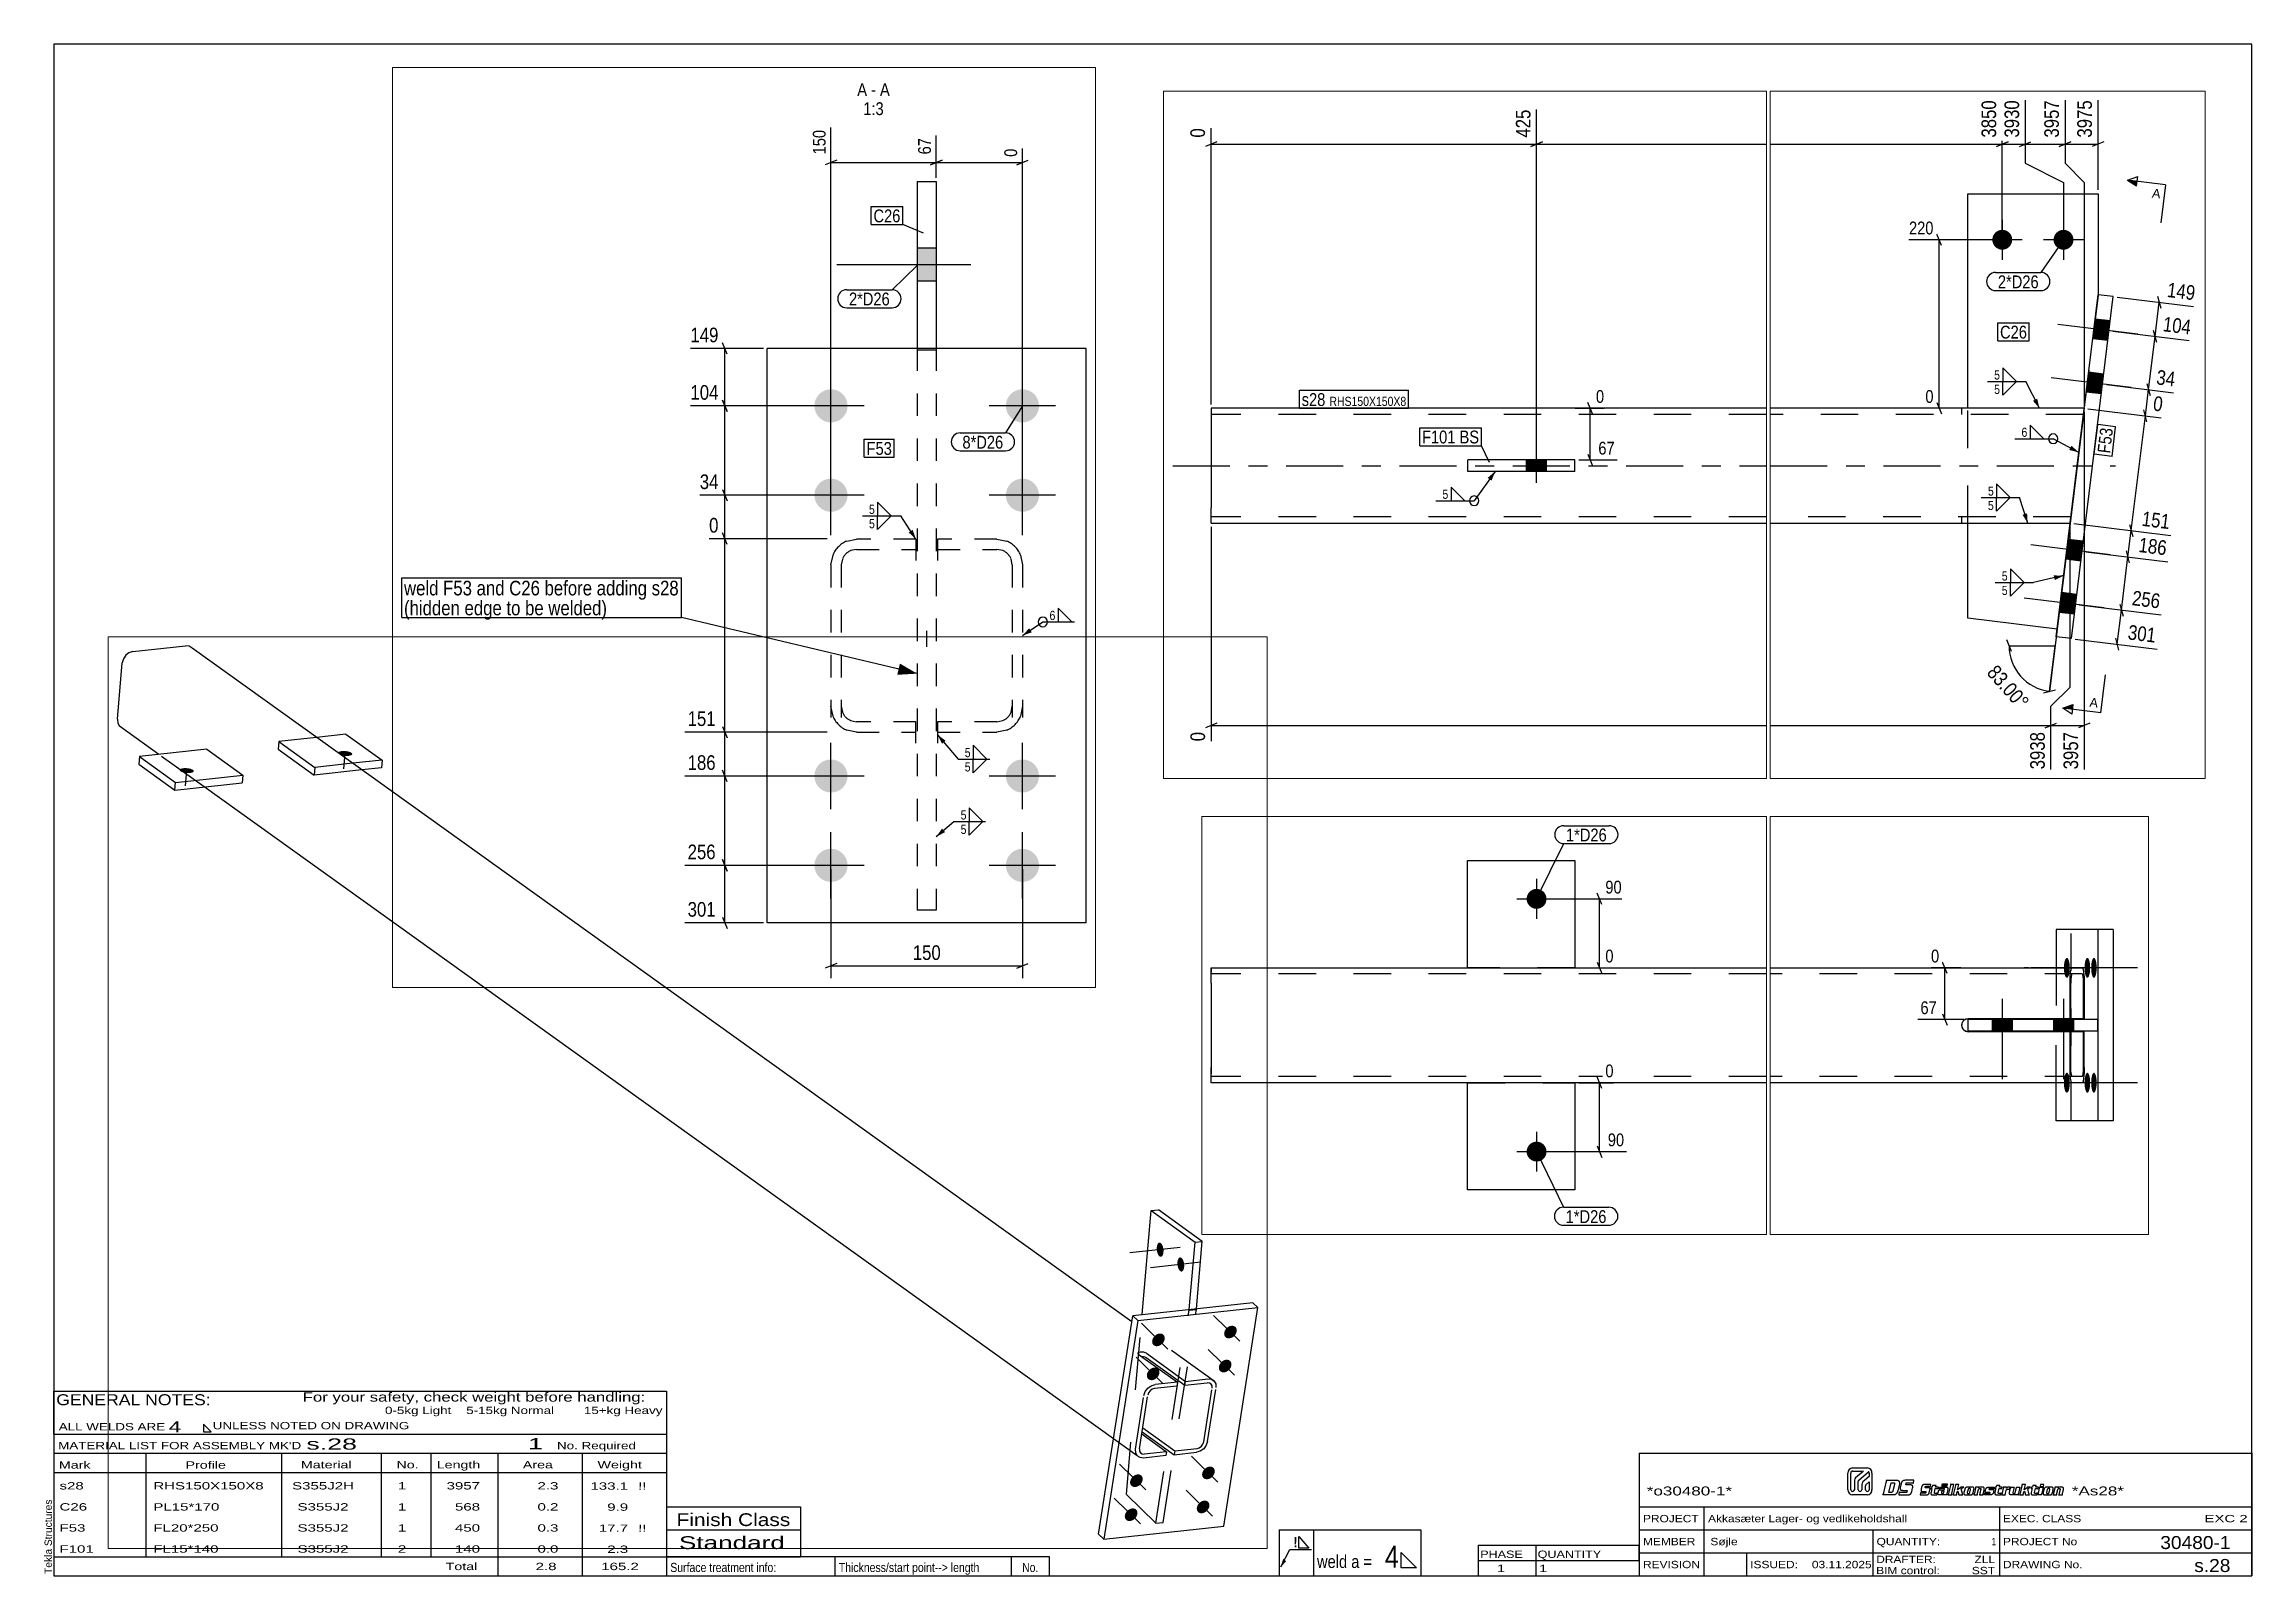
# Paper-space layout 'Layout1' of a CAD drawing. Header units: millimetres. Extents: x 2 to 579, y 5 to 405.
# The model-space entities are those that its viewports show. They can reach past a viewport. Long polylines and large blocks are cut down to what shows.
import ezdxf

# ---------------------------------------------------------------- set-up
doc = ezdxf.new("R2010")
doc.units = ezdxf.units.MM
doc.linetypes.add('DXK_LINE_DOT2', pattern=[3.9198, 1.9599, -1.9599])
doc.linetypes.add('DXK_LINE_DOT3', pattern=[5.9187, 2.979, -0.9799, 0.9799, -0.9799])
for name, color, linetype in [('GRAPHICAL_OBJECTS', 7, 'Continuous'), ('MÅLSÆTNING', 7, 'Continuous'), ('STÅL', 7, 'Continuous'), ('TEKST', 7, 'Continuous')]:
    doc.layers.add(name, color=color, linetype=linetype)
doc.layers.add('Viewport layer', color=7, linetype='Continuous', plot=False)
doc.styles.add('Arial', font='ARIAL.TTF', dxfattribs={"height": 0.2})
doc.styles.add('Arial Narrow', font='ARIALN.TTF', dxfattribs={"height": 0.2})
doc.styles.add('Arial Narrow Bold', font='ARIALNB.TTF', dxfattribs={"height": 0.2})
doc.styles.add('Arial Rounded MT Bold', font='ARLRDBD.TTF', dxfattribs={"height": 0.2})
doc.styles.add('IDAutomationHC39M', font='IDAUTOMATIONHC39M.TTF', dxfattribs={"height": 0.2})

psp = doc.layouts.get("Layout1")

# ---------------------------------------------------------------- texts
at = {"layer": 'GRAPHICAL_OBJECTS', "color": 7}
for s, height, style, width, p in [('GENERAL NOTES:', 2.8633, 'Arial Narrow', 1.4, (5.65, 49.56)), ('ALL WELDS ARE', 1.9089, 'Arial Narrow', 1.6, (6.29, 43)), ('UNLESS NOTED ON DRAWING', 1.9089, 'Arial Narrow', 1.6, (46.52, 43.28)), ('s.28', 2.912, 'Arial Rounded MT Bold', 1.794707, (70.97, 37.97)), ('1', 2.91, 'Arial Rounded MT Bold', 1.794707, (128.86, 38.06)), ("MATERIAL LIST FOR ASSEMBLY MK'D", 1.9089, 'Arial Narrow', 1.6, (6.15, 38.06)), ('Mark', 1.909, 'Arial Narrow', 1.7, (6.34, 33)), ('Profile', 1.909, 'Arial Narrow', 1.7, (39.41, 33)), ('Material', 1.909, 'Arial Narrow', 1.7, (69.54, 33.06)), ('No.', 1.909, 'Arial Narrow', 1.7, (94.5, 33.06)), ('Length', 1.909, 'Arial Narrow', 1.7, (105, 33.06)), ('Area', 1.909, 'Arial Narrow', 1.7, (127.5, 33.06)), ('No. Required', 1.9089, 'Arial Narrow', 1.6, (136.41, 38.06)), ('Weight', 1.909, 'Arial Narrow', 1.7, (147, 33.06)), ('PHASE', 1.909, 'Arial Narrow', 1.5, (377.5, 9.69)), ('QUANTITY', 1.909, 'Arial Narrow', 1.5, (392.5, 9.69))]:
    psp.add_text(s, height=height, dxfattribs=dict(at, style=style, width=width)).set_placement(p)
at = {"layer": 'GRAPHICAL_OBJECTS', "color": 7, "linetype": 'Continuous'}
for s, height, style, width, p in [('For your safety, check weight before handling:  ', 2.3861, 'Arial Narrow', 1.6, (70, 50.5)), ('0-5kg Light    5-15kg Normal        15+kg Heavy', 1.9089, 'Arial Narrow', 1.6, (91.5, 47.25)), ('4', 2.86, 'Arial Narrow', 1.794707, (35, 42.5)), ('s28', 1.909, 'Arial Narrow', 1.794707, (6.5, 27.56)), ('RHS150X150X8', 1.9089, 'Arial Narrow', 1.794707, (31, 27.56)), ('S355J2H', 1.909, 'Arial Narrow', 1.794707, (67.24, 27.56)), ('1', 1.91, 'Arial Narrow', 1.794707, (94.86, 27.56)), ('3957', 1.909, 'Arial Narrow', 1.794707, (107.58, 27.56)), ('2.3', 1.909, 'Arial Narrow', 1.794707, (131.32, 27.56)), ('133.1', 1.909, 'Arial Narrow', 1.794707, (145.15, 27.5)), ('!!', 1.909, 'Arial Narrow', 1.794707, (157.6, 27.5)), ('C26', 1.909, 'Arial Narrow', 1.794707, (6.5, 22.06)), ('PL15*170', 1.909, 'Arial Narrow', 1.794707, (31, 22.06)), ('S355J2', 1.909, 'Arial Narrow', 1.794707, (68.66, 22.06)), ('1', 1.91, 'Arial Narrow', 1.794707, (94.86, 22.06)), ('568', 1.909, 'Arial Narrow', 1.794707, (109.77, 22.06)), ('0.2', 1.909, 'Arial Narrow', 1.794707, (131.32, 22.06)), ('9.9', 1.909, 'Arial Narrow', 1.794707, (149.53, 22)), ('*o30480-1*', 2.333, 'IDAutomationHC39M', 1.425378, (421, 26)), ('*As28*', 2.333, 'IDAutomationHC39M', 1.425378, (532, 26.01)), ('F53', 1.909, 'Arial Narrow', 1.794707, (6.5, 16.56)), ('FL20*250', 1.909, 'Arial Narrow', 1.794707, (31, 16.56)), ('S355J2', 1.909, 'Arial Narrow', 1.794707, (68.66, 16.56)), ('1', 1.91, 'Arial Narrow', 1.794707, (94.86, 16.56)), ('450', 1.909, 'Arial Narrow', 1.794707, (109.77, 16.56)), ('0.3', 1.909, 'Arial Narrow', 1.794707, (131.32, 16.56)), ('17.7', 1.909, 'Arial Narrow', 1.794707, (147.34, 16.5)), ('!!', 1.909, 'Arial Narrow', 1.794707, (157.6, 16.5)), ('Finish Class', 3.3405, 'Arial Narrow', 1.425378, (167.62, 18)), ('PROJECT', 1.909, 'Arial Narrow', 1.425378, (420, 19)), ('Akkasæter Lager- og vedlikeholdshall', 1.9089, 'Arial Narrow', 1.425378, (437, 19)), ('EXEC. CLASS', 1.9089, 'Arial Narrow', 1.425378, (514, 19)), ('EXC 2', 1.909, 'Arial Narrow', 1.780292, (566.64, 19)), ('F101', 1.909, 'Arial Narrow', 1.794707, (6.5, 11.06)), ('FL15*140', 1.909, 'Arial Narrow', 1.794707, (31, 11.06)), ('S355J2', 1.909, 'Arial Narrow', 1.794707, (68.66, 11.06)), ('2', 1.91, 'Arial Narrow', 1.794707, (94.86, 11.06)), ('140', 1.909, 'Arial Narrow', 1.794707, (109.77, 11.06)), ('0.0', 1.909, 'Arial Narrow', 1.794707, (131.32, 11.06)), ('2.3', 1.909, 'Arial Narrow', 1.794707, (149.53, 11)), ('Standard', 3.34, 'Arial Narrow', 1.780292, (168.26, 12)), ('MEMBER', 1.909, 'Arial Narrow', 1.425378, (420, 13)), ('Søjle', 1.909, 'Arial Narrow', 1.42538, (437.61, 13)), ('QUANTITY:', 1.909, 'Arial Narrow', 1.425378, (481, 13)), ('PROJECT No', 1.909, 'Arial Narrow', 1.425378, (514, 13)), ('30480-1', 3.397, 'Arial Rounded MT Bold', 1.1, (555.09, 12)), ('Total', 1.909, 'Arial Narrow', 1.7, (107.33, 6.5)), ('2.8', 1.909, 'Arial Narrow', 1.794707, (130.83, 6.5)), ('165.2', 1.909, 'Arial Narrow', 1.794707, (147.96, 6.5)), ('1', 1.91, 'Arial Narrow', 1.794707, (381.82, 6)), ('1', 1.91, 'Arial Narrow', 1.794707, (392.86, 6)), ('REVISION', 1.909, 'Arial Narrow', 1.425378, (420, 7)), ('ISSUED:', 1.909, 'Arial Narrow', 1.425378, (448, 7)), ('03.11.2025', 1.909, 'Arial Narrow', 1.425378, (464.11, 7)), ('DRAFTER:', 1.909, 'Arial Narrow', 1.425378, (480.91, 8.35)), ('BIM control:', 1.9089, 'Arial Narrow', 1.425378, (480.9, 5.44)), ('SST', 1.909, 'Arial Narrow', 1.425378, (505.88, 5.43)), ('ZLL', 1.909, 'Arial Narrow', 1.425378, (506.58, 8.35)), ('DRAWING No.', 1.9089, 'Arial Narrow', 1.425378, (514, 7)), ('s.28', 3.397, 'Arial Rounded MT Bold', 1.1, (563.96, 6))]:
    psp.add_text(s, height=height, dxfattribs=dict(at, style=style, width=width)).set_placement(p)
at = {"layer": 'GRAPHICAL_OBJECTS', "color": 174, "linetype": 'Continuous', "style": 'Arial'}
psp.add_text('Tekla Structures', height=1.9102, rotation=90, dxfattribs=at).set_placement((4.5, 5.5))
at = {"layer": 'GRAPHICAL_OBJECTS', "color": 2, "linetype": 'Continuous', "style": 'Arial Narrow Bold', "width": 0.99921}
psp.add_text('!', height=2.73, dxfattribs=at).set_placement((328.73, 12.42))
at = {"layer": 'GRAPHICAL_OBJECTS', "color": 7, "linetype": 'Continuous', "style": 'Arial Narrow'}
for s, height, p in [('4', 5.73, (352.61, 7.11)), ('1', 1.91, (511.03, 13)), ('Surface treatment info:', 2.3861, (166, 6)), ('Thickness/start point--> length', 2.3861, (210, 6)), ('weld a =', 3.34, (334.88, 7.06))]:
    psp.add_text(s, height=height, dxfattribs=at).set_placement(p)
at = {"layer": 'GRAPHICAL_OBJECTS', "color": 7, "style": 'Arial Narrow'}
psp.add_text('No.', height=2.386, dxfattribs=at).set_placement((257.87, 6))

msp = doc.modelspace()

# ---------------------------------------------------------------- hatches: boundary and pattern name
at = {"layer": 'STÅL', "linetype": 'Continuous'}
for points in [[(28938.1, 1448.6), (28935.4, 1449), (28932.8, 1449.5), (28930.5, 1450.2), (28928.6, 1451), (28927.1, 1451.8), (28926, 1452.8), (28925.5, 1453.7), (28925.6, 1454.7), (28926.3, 1455.5), (28927.4, 1456.3), (28929.1, 1456.9), (28931.2, 1457.3), (28933.5, 1457.6), (28936.1, 1457.6), (28938.9, 1457.5), (28941.5, 1457.2), (28944.1, 1456.7), (28946.4, 1456), (28948.3, 1455.2), (28949.9, 1454.3), (28950.9, 1453.4), (28951.4, 1452.4), (28951.3, 1451.5), (28950.7, 1450.6), (28949.5, 1449.9), (28947.8, 1449.3), (28945.8, 1448.8), (28943.4, 1448.6), (28940.8, 1448.5)], [(28648.5, 1417.3), (28645.8, 1417.7), (28643.2, 1418.2), (28640.9, 1418.8), (28639, 1419.6), (28637.4, 1420.5), (28636.4, 1421.5), (28635.9, 1422.4), (28636, 1423.4), (28636.6, 1424.2), (28637.8, 1425), (28639.5, 1425.6), (28641.5, 1426), (28643.9, 1426.3), (28646.5, 1426.3), (28649.2, 1426.2), (28651.9, 1425.9), (28654.5, 1425.4), (28656.8, 1424.7), (28658.7, 1423.9), (28660.3, 1423), (28661.3, 1422.1), (28661.8, 1421.1), (28661.7, 1420.2), (28661, 1419.3), (28659.9, 1418.6), (28658.2, 1418), (28656.1, 1417.5), (28653.8, 1417.3), (28651.2, 1417.2)], [(21129.6, 703.5, -1), (21103.6, 703.5, -1)], [(21209.6, 703.5, -1), (21183.6, 703.5, -1)], [(21237.9, 600), (21234.7, 574.2), (21254.6, 571.8), (21257.7, 597.6)], [(21237.9, 600), (21234.7, 574.2), (21254.6, 571.8), (21257.7, 597.6)], [(426, 553.2), (426, 579.2), (411, 579.2), (411, 553.2)], [(30434.3, 546.6), (30434.4, 543.9), (30434.3, 541.3), (30433.9, 538.9), (30433.3, 536.8), (30432.4, 535.1), (30431.4, 533.9), (30430.2, 533.2), (30428.9, 533), (30427.6, 533.5), (30426.4, 534.4), (30425.2, 535.9), (30424.1, 537.8), (30423.2, 540.1), (30422.5, 542.6), (30422.1, 545.3), (30422, 548), (30422.1, 550.6), (30422.4, 553), (30423.1, 555.1), (30423.9, 556.8), (30425, 558.1), (30426.2, 558.8), (30427.4, 558.9), (30428.7, 558.5), (30430, 557.5), (30431.2, 556), (30432.3, 554.1), (30433.2, 551.8), (30433.8, 549.3)], [(21229.3, 530.6), (21226.2, 504.7), (21246, 502.3), (21249.2, 528.1)], [(21229.3, 530.6), (21226.2, 504.7), (21246, 502.3), (21249.2, 528.1)], [(30472, 519.5), (30472.2, 516.8), (30472.1, 514.2), (30471.7, 511.8), (30471.1, 509.7), (30470.2, 508), (30469.2, 506.8), (30468, 506.1), (30466.7, 506), (30465.4, 506.4), (30464.1, 507.4), (30462.9, 508.8), (30461.9, 510.7), (30461, 513), (30460.3, 515.5), (30459.9, 518.2), (30459.7, 520.9), (30459.8, 523.5), (30460.2, 525.9), (30460.9, 528), (30461.7, 529.7), (30462.8, 531), (30463.9, 531.7), (30465.2, 531.8), (30466.5, 531.4), (30467.8, 530.4), (30469, 528.9), (30470.1, 527), (30470.9, 524.7), (30471.6, 522.2)], [(330.5, 455.6, -1), (356.5, 455.6, -1)], [(480.5, 455.6, -1), (506.5, 455.6, -1)], [(7223.6, 451.2, -1), (7223.6, 425.2, -1)], [(17704.6, 416), (17678.6, 416), (17678.6, 401), (17704.6, 401)], [(330.5, 385.6, -1), (356.5, 385.6, -1)], [(480.5, 385.6, -1), (506.5, 385.6, -1)], [(30549.6, 402.3), (30551.7, 404.1), (30554, 405.5), (30556.3, 406.5), (30558.8, 406.9), (30561.1, 406.9), (30563.2, 406.3), (30565.1, 405.3), (30566.5, 403.9), (30567.6, 402), (30568.2, 399.9), (30568.3, 397.6), (30567.8, 395.2), (30566.9, 392.8), (30565.6, 390.5), (30563.9, 388.4), (30561.8, 386.6), (30559.5, 385.2), (30557.1, 384.3), (30554.7, 383.8), (30552.4, 383.8), (30550.3, 384.4), (30548.4, 385.4), (30546.9, 386.9), (30545.9, 388.7), (30545.3, 390.8), (30545.2, 393.1), (30545.6, 395.6), (30546.5, 398), (30547.9, 400.3)], [(30418, 388.1), (30420, 389.9), (30422.3, 391.3), (30424.7, 392.2), (30427.1, 392.7), (30429.4, 392.7), (30431.6, 392.1), (30433.4, 391.1), (30434.9, 389.6), (30436, 387.8), (30436.5, 385.7), (30436.6, 383.4), (30436.2, 380.9), (30435.3, 378.5), (30433.9, 376.2), (30432.2, 374.2), (30430.2, 372.4), (30427.9, 371), (30425.5, 370), (30423.1, 369.6), (30420.8, 369.6), (30418.6, 370.2), (30416.8, 371.2), (30415.3, 372.6), (30414.2, 374.5), (30413.7, 376.6), (30413.6, 378.9), (30414, 381.3), (30414.9, 383.7), (30416.3, 386)], [(10736.8, 348.2), (10736.8, 345.5), (10736.5, 342.9), (10736.1, 340.5), (10735.6, 338.5), (10734.9, 336.9), (10734.2, 335.8), (10733.4, 335.2), (10732.5, 335.2), (10731.8, 335.8), (10731, 336.9), (10730.4, 338.5), (10729.8, 340.5), (10729.4, 342.9), (10729.1, 345.5), (10729.1, 348.2), (10729.1, 350.9), (10729.4, 353.5), (10729.8, 355.8), (10730.4, 357.8), (10731, 359.4), (10731.8, 360.5), (10732.5, 361.1), (10733.4, 361.1), (10734.2, 360.5), (10734.9, 359.4), (10735.6, 357.8), (10736.1, 355.8), (10736.5, 353.5), (10736.8, 350.9)], [(10763.4, 348.2), (10763.3, 345.5), (10763.1, 342.9), (10762.7, 340.5), (10762.2, 338.5), (10761.6, 336.9), (10760.9, 335.8), (10760.1, 335.2), (10759.4, 335.2), (10758.6, 335.8), (10757.9, 336.9), (10757.3, 338.5), (10756.8, 340.5), (10756.4, 342.9), (10756.2, 345.5), (10756.1, 348.2), (10756.2, 350.9), (10756.4, 353.5), (10756.8, 355.8), (10757.3, 357.8), (10757.9, 359.4), (10758.6, 360.5), (10759.4, 361.1), (10760.1, 361.1), (10760.9, 360.5), (10761.6, 359.4), (10762.2, 357.8), (10762.7, 355.8), (10763.1, 353.5), (10763.3, 350.9)], [(10771.9, 348.2), (10771.8, 345.5), (10771.6, 342.9), (10771.2, 340.5), (10770.7, 338.5), (10770.1, 336.9), (10769.4, 335.8), (10768.7, 335.2), (10767.9, 335.2), (10767.2, 335.8), (10766.5, 336.9), (10765.9, 338.5), (10765.4, 340.5), (10765, 342.9), (10764.8, 345.5), (10764.7, 348.2), (10764.8, 350.9), (10765, 353.5), (10765.4, 355.8), (10765.9, 357.8), (10766.5, 359.4), (10767.2, 360.5), (10767.9, 361.1), (10768.7, 361.1), (10769.4, 360.5), (10770.1, 359.4), (10770.7, 357.8), (10771.2, 355.8), (10771.6, 353.5), (10771.8, 350.9)], [(30408.3, 326), (30410.3, 327.7), (30412.6, 329.1), (30415, 330.1), (30417.4, 330.5), (30419.7, 330.5), (30421.8, 330), (30423.7, 328.9), (30425.2, 327.5), (30426.2, 325.6), (30426.8, 323.5), (30426.9, 321.2), (30426.5, 318.8), (30425.6, 316.4), (30424.2, 314.1), (30422.5, 312), (30420.4, 310.2), (30418.2, 308.8), (30415.8, 307.9), (30413.4, 307.4), (30411, 307.5), (30408.9, 308), (30407.1, 309), (30405.6, 310.5), (30404.5, 312.3), (30403.9, 314.4), (30403.9, 316.8), (30404.3, 319.2), (30405.2, 321.6), (30406.5, 323.9)], [(30539.9, 340.2), (30542, 342), (30544.2, 343.4), (30546.6, 344.3), (30549, 344.8), (30551.4, 344.7), (30553.5, 344.2), (30555.3, 343.2), (30556.8, 341.7), (30557.9, 339.9), (30558.5, 337.8), (30558.5, 335.4), (30558.1, 333), (30557.2, 330.6), (30555.9, 328.3), (30554.1, 326.2), (30552.1, 324.5), (30549.8, 323.1), (30547.4, 322.1), (30545, 321.6), (30542.7, 321.7), (30540.6, 322.2), (30538.7, 323.3), (30537.2, 324.7), (30536.2, 326.5), (30535.6, 328.7), (30535.5, 331), (30535.9, 333.4), (30536.8, 335.8), (30538.2, 338.1)], [(21202.5, 312.2), (21199.4, 286.4), (21219.2, 283.9), (21222.4, 309.8)], [(21202.5, 312.2), (21199.4, 286.4), (21219.2, 283.9), (21222.4, 309.8)], [(10661.6, 280.7), (10635.6, 280.7), (10635.6, 265.7), (10661.6, 265.7)], [(10741.6, 280.7), (10715.6, 280.7), (10715.6, 265.7), (10741.6, 265.7)], [(21194, 242.7), (21190.8, 216.9), (21210.7, 214.5), (21213.8, 240.3)], [(21194, 242.7), (21190.8, 216.9), (21210.7, 214.5), (21213.8, 240.3)], [(10736.8, 198.2), (10736.8, 195.5), (10736.5, 192.9), (10736.1, 190.5), (10735.6, 188.5), (10734.9, 186.9), (10734.2, 185.8), (10733.4, 185.2), (10732.5, 185.2), (10731.8, 185.8), (10731, 186.9), (10730.4, 188.5), (10729.8, 190.5), (10729.4, 192.9), (10729.1, 195.5), (10729.1, 198.2), (10729.1, 200.9), (10729.4, 203.5), (10729.8, 205.8), (10730.4, 207.8), (10731, 209.4), (10731.8, 210.5), (10732.5, 211.1), (10733.4, 211.1), (10734.2, 210.5), (10734.9, 209.4), (10735.6, 207.8), (10736.1, 205.8), (10736.5, 203.5), (10736.8, 200.9)], [(10763.4, 198.2), (10763.3, 195.5), (10763.1, 192.9), (10762.7, 190.5), (10762.2, 188.5), (10761.6, 186.9), (10760.9, 185.8), (10760.1, 185.2), (10759.4, 185.2), (10758.6, 185.8), (10757.9, 186.9), (10757.3, 188.5), (10756.8, 190.5), (10756.4, 192.9), (10756.2, 195.5), (10756.1, 198.2), (10756.2, 200.9), (10756.4, 203.5), (10756.8, 205.8), (10757.3, 207.8), (10757.9, 209.4), (10758.6, 210.5), (10759.4, 211.1), (10760.1, 211.1), (10760.9, 210.5), (10761.6, 209.4), (10762.2, 207.8), (10762.7, 205.8), (10763.1, 203.5), (10763.3, 200.9)], [(10771.9, 198.2), (10771.8, 195.5), (10771.6, 192.9), (10771.2, 190.5), (10770.7, 188.5), (10770.1, 186.9), (10769.4, 185.8), (10768.7, 185.2), (10767.9, 185.2), (10767.2, 185.8), (10766.5, 186.9), (10765.9, 188.5), (10765.4, 190.5), (10765, 192.9), (10764.8, 195.5), (10764.7, 198.2), (10764.8, 200.9), (10765, 203.5), (10765.4, 205.8), (10765.9, 207.8), (10766.5, 209.4), (10767.2, 210.5), (10767.9, 211.1), (10768.7, 211.1), (10769.4, 210.5), (10770.1, 209.4), (10770.7, 207.8), (10771.2, 205.8), (10771.6, 203.5), (10771.8, 200.9)], [(330.5, 165.6, -1), (356.5, 165.6, -1)], [(480.5, 165.6, -1), (506.5, 165.6, -1)], [(30509.4, 144.9), (30511.4, 146.6), (30513.7, 148), (30516.1, 149), (30518.5, 149.4), (30520.8, 149.4), (30522.9, 148.9), (30524.8, 147.8), (30526.3, 146.4), (30527.3, 144.5), (30527.9, 142.4), (30528, 140.1), (30527.6, 137.7), (30526.7, 135.3), (30525.3, 133), (30523.6, 130.9), (30521.5, 129.1), (30519.3, 127.7), (30516.9, 126.8), (30514.5, 126.3), (30512.1, 126.4), (30510, 126.9), (30508.2, 127.9), (30506.7, 129.4), (30505.6, 131.2), (30505, 133.3), (30505, 135.7), (30505.4, 138.1), (30506.3, 140.5), (30507.6, 142.8)], [(7223.6, 121.2, -1), (7223.6, 95.2, -1)], [(30377.7, 130.6), (30379.8, 132.4), (30382, 133.8), (30384.4, 134.7), (30386.8, 135.2), (30389.2, 135.2), (30391.3, 134.6), (30393.1, 133.6), (30394.6, 132.1), (30395.7, 130.3), (30396.3, 128.2), (30396.4, 125.9), (30395.9, 123.5), (30395, 121.1), (30393.7, 118.8), (30391.9, 116.7), (30389.9, 114.9), (30387.6, 113.5), (30385.2, 112.6), (30382.8, 112.1), (30380.5, 112.1), (30378.4, 112.7), (30376.5, 113.7), (30375, 115.2), (30374, 117), (30373.4, 119.1), (30373.3, 121.4), (30373.7, 123.8), (30374.6, 126.2), (30376, 128.5)], [(330.5, 95.6, -1), (356.5, 95.6, -1)], [(480.5, 95.6, -1), (506.5, 95.6, -1)], [(30499.7, 82.7), (30501.7, 84.5), (30504, 85.9), (30506.4, 86.8), (30508.8, 87.3), (30511.1, 87.3), (30513.2, 86.7), (30515.1, 85.7), (30516.6, 84.2), (30517.6, 82.4), (30518.2, 80.3), (30518.3, 78), (30517.9, 75.5), (30517, 73.1), (30515.6, 70.8), (30513.9, 68.8), (30511.8, 67), (30509.5, 65.6), (30507.2, 64.6), (30504.7, 64.2), (30502.4, 64.2), (30500.3, 64.7), (30498.4, 65.8), (30497, 67.2), (30495.9, 69.1), (30495.3, 71.2), (30495.2, 73.5), (30495.7, 75.9), (30496.6, 78.3), (30497.9, 80.6)], [(30368, 68.5), (30370.1, 70.2), (30372.3, 71.6), (30374.7, 72.6), (30377.1, 73.1), (30379.4, 73), (30381.6, 72.5), (30383.4, 71.5), (30384.9, 70), (30386, 68.2), (30386.6, 66), (30386.6, 63.7), (30386.2, 61.3), (30385.3, 58.9), (30384, 56.6), (30382.2, 54.5), (30380.2, 52.7), (30377.9, 51.4), (30375.5, 50.4), (30373.1, 49.9), (30370.8, 50), (30368.6, 50.5), (30366.8, 51.5), (30365.3, 53), (30364.3, 54.8), (30363.7, 57), (30363.6, 59.3), (30364, 61.7), (30364.9, 64.1), (30366.3, 66.4)]]:
    msp.add_hatch(color=96, dxfattribs=at).paths.add_polyline_path(points)
at = {"layer": 'TEKST', "linetype": 'Continuous'}
for color, points in [(30, [(21292.7, 779.9), (21291.9, 773.7), (21280.3, 781.4)]), (3, [(21162.2, 496), (21165.1, 483.5), (21156.7, 493.2)]), (3, [(21206.9, 434.5), (21216.5, 425.9), (21204, 429)]), (3, [(17627.7, 392.6), (17637.5, 401), (17632.8, 389)]), (3, [(17627.7, 392.6), (17637.5, 401), (17632.8, 389)]), (3, [(407.5, 358.5), (410, 351.2), (404.4, 356.4)]), (3, [(21149, 346.3), (21149.8, 333.5), (21143.1, 344.4)]), (3, [(500.8, 278.2), (493.5, 275.6), (498.7, 281.3)]), (3, [(21183.8, 265.2), (21196.7, 264.9), (21185.2, 259.1)]), (7, [(397.5, 253.7), (411, 245.8), (395.4, 244.9)]), (3, [(430.5, 190.9), (427, 197.8), (433.3, 193.3)]), (3, [(432.9, 121.6), (426, 118.1), (430.5, 124.4)]), (30, [(21208.8, 96.5), (21208, 90.3), (21195.6, 91.8)])]:
    msp.add_hatch(color=color, dxfattribs=at).paths.add_polyline_path(points)

# ---------------------------------------------------------------- linework, layer by layer
at = {"layer": 'MÅLSÆTNING', "color": 7, "linetype": 'Continuous'}
for p, q in [((21116.6, 708.5), (21116.6, 885.6)), ((21146.6, 885.6), (21146.6, 803.4)), ((21198.6, 885.6), (21198.6, 803.4)), ((21198.6, 885.6), (21198.6, 803.4)), ((21241.6, 768.5), (21241.6, 885.6)), ((17691.6, 413.5), (17691.6, 873.4)), ((17266.6, 488.5), (17266.6, 849.1)), ((17274.1, 831.4), (17259.1, 825.4)), ((17684.1, 825.4), (17699.1, 831.4)), ((21109.1, 825.4), (21124.1, 831.4)), ((21139.1, 825.4), (21154.1, 831.4)), ((21191.1, 825.4), (21206.1, 831.4)), ((21249.1, 831.4), (21234.1, 825.4)), ((17266.6, 828.4), (17691.6, 828.4)), ((21198.6, 828.4), (21241.6, 828.4)), ((21146.6, 803.4), (21196.6, 778.4)), ((21146.6, 803.4), (21196.6, 778.4)), ((21198.6, 803.4), (21223.6, 778.4)), ((21198.6, 803.4), (21223.6, 778.4)), ((21196.6, 778.4), (21196.6, 708.5)), ((21196.6, 778.4), (21196.6, 708.5)), ((21223.6, 778.4), (21223.6, 488.5)), ((21223.6, 778.4), (21223.6, 488.5)), ((21037.3, 696), (21031.3, 711)), ((21111.6, 703.5), (20994.8, 703.5)), ((21034.3, 483.5), (21034.3, 703.5)), ((343.5, 354.2), (343.5, 673.7)), ((426, 634.3), (426, 667.3)), ((348, 648), (339, 644.4)), ((343.5, 646.2), (426, 646.2)), ((421.5, 644.4), (430.5, 648)), ((489, 644.4), (498, 648)), ((493.5, 354.2), (493.5, 657.1)), ((21266.6, 628.7), (21366.3, 616.5)), ((21319.5, 629.8), (21323.6, 614.2)), ((21316.1, 577.3), (21321.6, 622)), ((21261.1, 584.1), (21360.8, 571.8)), ((21261.1, 584.1), (21360.8, 571.8)), ((21318.2, 569.5), (21314, 585.1)), ((21318.2, 569.5), (21314, 585.1)), ((262.2, 496.1), (258.6, 505.1)), ((290.5, 500.6), (233.4, 500.6)), ((17764.6, 476), (17758.6, 491)), ((21031.3, 491), (21037.3, 476)), ((17741.8, 483.5), (17779.7, 483.5)), ((17761.6, 416), (17761.6, 483.5)), ((21066.6, 483.5), (21016.2, 483.5)), ((21222.9, 478.5), (21178.2, 113.8)), ((21223.6, 478.5), (21223.6, 12)), ((21228.5, 482.9), (21323.9, 471.1)), ((21284.9, 323.7), (21303.4, 473.7)), ((21305.4, 465.9), (21301.3, 481.5)), ((340.5, 455.6), (233.4, 455.6)), ((262.2, 451.1), (258.6, 460.1)), ((260.4, 385.6), (260.4, 455.6)), ((7228.6, 438.2), (7334.7, 438.2)), ((7308.9, 430.7), (7302.9, 445.7)), ((7305.9, 348.2), (7305.9, 438.2)), ((17746.6, 416), (17796.8, 416)), ((17758.6, 423.5), (17764.6, 408.5)), ((340.5, 385.6), (240.7, 385.6)), ((340.5, 385.6), (240.7, 385.6)), ((258.6, 390.1), (262.2, 381.1)), ((258.6, 390.1), (262.2, 381.1)), ((260.4, 351.5), (260.4, 385.6)), ((340.5, 351.5), (248, 351.5)), ((340.5, 351.5), (248, 351.5)), ((262.2, 347), (258.6, 356)), ((262.2, 347), (258.6, 356)), ((260.4, 200), (260.4, 351.5)), ((7278.6, 348.2), (7324.1, 348.2)), ((7302.9, 355.7), (7308.9, 340.7)), ((10594.4, 348.2), (10555.6, 348.2)), ((10576.8, 340.7), (10570.8, 355.7)), ((10573.8, 280.7), (10573.8, 348.2)), ((21210.1, 332.9), (21336.9, 317.3)), ((21282.9, 331.5), (21287, 315.9)), ((17266.7, 328.5), (17266.7, 48.6)), ((21205.1, 119.3), (21205.1, 328.5)), ((21205.1, 119.3), (21205.1, 328.5)), ((21225.8, 296.2), (21332.7, 283.1)), ((21282.8, 281.7), (21278.7, 297.3)), ((10598.6, 280.7), (10538.6, 280.7)), ((10570.8, 288.2), (10576.8, 273.2)), ((21217.2, 226.8), (21324.2, 213.6)), ((21270.2, 227.8), (21274.3, 212.2)), ((21266.7, 175.3), (21272.2, 220)), ((340.5, 200), (229, 200)), ((340.5, 200), (229, 200)), ((258.6, 204.5), (262.2, 195.5)), ((258.6, 204.5), (262.2, 195.5)), ((260.4, 165.6), (260.4, 200)), ((7278.6, 198.2), (7324.1, 198.2)), ((7308.9, 190.7), (7302.9, 205.7)), ((7305.9, 108.2), (7305.9, 198.2)), ((21128.5, 165.9), (21122.5, 180.9)), ((21125.5, 173.4), (21185.5, 173.4)), ((21178.2, 113.8), (21185.5, 173.4)), ((21211.7, 182.1), (21318.7, 169)), ((21268.8, 167.5), (21264.7, 183.2)), ((340.5, 165.6), (229, 165.6)), ((340.5, 165.6), (229, 165.6)), ((262.2, 161.1), (258.6, 170.1)), ((262.2, 161.1), (258.6, 170.1)), ((7228.6, 108.2), (7341.1, 108.2)), ((7302.9, 115.7), (7308.9, 100.7)), ((21170.4, 111.7), (21186, 115.9)), ((21180.1, 94.3), (21205.1, 119.3)), ((21180.1, 94.3), (21205.1, 119.3)), ((340.5, 95.6), (229, 95.6)), ((262.2, 91.1), (258.6, 100.1)), ((260.4, 50.6), (260.4, 95.6)), ((343.5, 92.6), (343.5, 7.2)), ((493.5, 92.6), (493.5, 7.2)), ((21180.1, 12), (21180.1, 94.3)), ((21180.1, 12), (21180.1, 94.3)), ((17274.2, 72.3), (17259.2, 66.3)), ((17266.7, 69.3), (21180.1, 69.3)), ((21172.6, 66.3), (21187.6, 72.3)), ((21180.1, 69.3), (21223.6, 69.3)), ((21231.1, 72.3), (21216.1, 66.3)), ((258.6, 55.1), (262.2, 46.1)), ((290.5, 50.6), (229, 50.6)), ((348, 18.6), (339, 15)), ((489, 15), (498, 18.6)), ((343.5, 16.8), (493.5, 16.8))]:
    msp.add_line(p, q, dxfattribs=at)
msp.add_arc((21185.5, 173.4), 60, 180, 263, dxfattribs=at)
at = {"layer": 'STÅL', "color": 2, "linetype": 'Continuous'}
for p, q in [((28550.2, 1639.3), (28646.7, 1649.8)), ((28653.3, 1649.1), (28646.7, 1649.8)), ((28658.7, 1645.6), (28653.3, 1649.1)), ((30376.5, 413.8), (28658.7, 1645.6)), ((28533, 1626), (28531, 1618.7)), ((28537.3, 1632.5), (28533, 1626)), ((28543.3, 1637.2), (28537.3, 1632.5)), ((28550.2, 1639.3), (28543.3, 1637.2)), ((28522, 1515.7), (28531, 1618.7)), ((28522, 1515.7), (28522.7, 1508.7)), ((28522.7, 1508.7), (28526, 1503)), ((28598.1, 1451.3), (28526, 1503)), ((28939.8, 1488.3), (28886.1, 1482.5)), ((28939.8, 1488.3), (29006, 1440.9)), ((28685.3, 1460.8), (28562.5, 1447.5)), ((28685.3, 1460.8), (28751.4, 1413.4)), ((28562.5, 1447.5), (28561.2, 1433.5)), ((28562.5, 1447.5), (28628.6, 1400.1)), ((29006, 1440.9), (28952.3, 1435.1)), ((29006, 1440.9), (29004.7, 1426.8)), ((28561.2, 1433.5), (28627.3, 1386)), ((29004.7, 1426.8), (28969.1, 1423)), ((28628.6, 1400.1), (28751.4, 1413.4)), ((28751.4, 1413.4), (28750.2, 1399.3)), ((28627.3, 1386), (28628.6, 1400.1)), ((28627.3, 1386), (28750.2, 1399.3)), ((30343.1, 200.1), (28681, 1391.9)), ((21071.6, 483.5), (21071.6, 763.5)), ((21071.6, 763.5), (21241.6, 763.5)), ((21241.6, 763.5), (21241.6, 630.7)), ((411, 631.3), (411, 500.6)), ((411, 631.3), (426, 631.3)), ((426, 631.3), (426, 500.6)), ((21186.9, 185.1), (21241.8, 631.8)), ((21206.8, 182.7), (21261.6, 629.4)), ((21261.6, 629.4), (21241.8, 631.8)), ((30395.2, 427.2), (30411.8, 617.4)), ((30411.8, 617.4), (30425, 618.8)), ((30411.8, 617.4), (30492.1, 559.8)), ((30505.3, 561.2), (30425, 618.8)), ((30481.3, 436.5), (30492.1, 559.8)), ((30492.1, 559.8), (30505.3, 561.2)), ((30494.5, 437.9), (30505.3, 561.2)), ((293.5, 50.6), (293.5, 500.6)), ((543.5, 500.6), (293.5, 500.6)), ((543.5, 50.6), (543.5, 500.6)), ((7133.6, 348.2), (7133.6, 488.2)), ((7133.6, 488.2), (7273.6, 488.2)), ((7273.6, 488.2), (7273.6, 348.2)), ((17991.6, 483.5), (17266.6, 483.5)), ((17266.6, 483.5), (17266.6, 353.5)), ((21223.6, 483.5), (20813.6, 483.5)), ((30597.7, 449.1), (30378.3, 425.3)), ((30387.5, 416.3), (30606.9, 440.1)), ((30544.4, 40.5), (30606.9, 440.1)), ((30606.9, 440.1), (30597.7, 449.1)), ((17601.6, 401), (17601.6, 416)), ((17741.6, 416), (17601.6, 416)), ((17741.6, 401), (17741.6, 416)), ((30315.8, 25.8), (30378.3, 425.3)), ((30387.5, 416.3), (30325, 16.8)), ((30378.3, 425.3), (30387.5, 416.3)), ((10718.9, 398.2), (10718.9, 348.2)), ((10773.8, 398.2), (10718.9, 398.2)), ((10793.6, 398.2), (10773.8, 398.2)), ((10773.8, 148.2), (10773.8, 398.2)), ((10793.6, 398.2), (10793.6, 148.2)), ((17741.6, 401), (17601.6, 401)), ((6798.6, 328.2), (6798.6, 348.2)), ((6798.6, 348.2), (7523.6, 348.2)), ((10345.6, 348.2), (10753.1, 348.2)), ((10753.1, 348.2), (10754.1, 346.6)), ((10754.1, 346.6), (10754.9, 342.3)), ((17266.6, 339.3), (17266.6, 353.5)), ((10754.9, 342.3), (10755.4, 335.8)), ((10755.4, 335.8), (10755.6, 328.2)), ((17266.6, 333.5), (17266.6, 339.3)), ((17266.6, 333.5), (17991.6, 333.5)), ((20813.6, 333.5), (21205.1, 333.5)), ((21071.6, 209.4), (21071.6, 333.5)), ((6798.6, 328.2), (6798.6, 218.2)), ((10755.6, 328.2), (10755.6, 281.7)), ((10604.1, 281.7), (10600.9, 281)), ((10773.6, 280.7), (10603.6, 280.7)), ((10603.6, 280.7), (10603.6, 265.7)), ((10755.6, 281.7), (10604.1, 281.7)), ((10718.9, 281.7), (10718.9, 280.7)), ((10773.6, 265.7), (10773.6, 280.7)), ((10600.9, 265.3), (10604.1, 264.7)), ((10603.6, 265.7), (10773.6, 265.7)), ((10755.6, 264.7), (10604.1, 264.7)), ((10718.9, 264.7), (10718.9, 265.7)), ((10755.6, 218.2), (10755.6, 264.7)), ((6798.6, 204), (6798.6, 218.2)), ((10755.4, 210.5), (10754.9, 204)), ((10755.6, 218.2), (10755.4, 210.5)), ((21188.1, 195.1), (21071.6, 209.4)), ((6798.6, 198.2), (6798.6, 204)), ((7523.6, 198.2), (6798.6, 198.2)), ((7133.6, 58.2), (7133.6, 198.2)), ((7273.6, 198.2), (7273.6, 58.2)), ((10753.1, 198.2), (10345.6, 198.2)), ((10718.9, 148.2), (10718.9, 198.2)), ((10754.1, 199.7), (10753.1, 198.2)), ((10754.9, 204), (10754.1, 199.7)), ((21206.8, 182.7), (21186.9, 185.1)), ((10793.6, 148.2), (10718.9, 148.2)), ((7273.6, 58.2), (7133.6, 58.2)), ((543.5, 50.6), (293.5, 50.6)), ((30325, 16.8), (30544.4, 40.5)), ((30315.8, 25.8), (30325, 16.8))]:
    msp.add_line(p, q, dxfattribs=at)
at = {"layer": 'STÅL', "color": 7, "linetype": 'DXK_LINE_DOT2'}
for p, q in [((28817, 1475), (28815.7, 1461)), ((28886.1, 1482.5), (28817, 1475)), ((28817, 1475), (28883.1, 1427.6)), ((28815.7, 1461), (28881.9, 1413.6)), ((28681, 1391.9), (28598.1, 1451.3)), ((28883.1, 1427.6), (28881.9, 1413.6)), ((28969.1, 1423), (28881.9, 1413.6)), ((28952.3, 1435.1), (28883.1, 1427.6)), ((21241.6, 630.7), (21188.1, 195.1)), ((411, 500.6), (411, 60.6)), ((411, 499.5), (426, 499.5)), ((426, 500.6), (426, 60.6)), ((17991.6, 475.5), (17266.6, 475.5)), ((17266.6, 471.1), (17266.6, 463.5)), ((21222.6, 475.5), (20813.6, 475.5)), ((21063.6, 475.5), (21063.6, 483.5)), ((21071.6, 333.5), (21071.6, 483.5)), ((21223.6, 483.5), (21205.1, 333.5)), ((30420.3, 45.8), (30481.3, 435.5)), ((30433.5, 47.3), (30494.4, 436.9)), ((30481.3, 435.5), (30494.4, 436.9)), ((30481.3, 435.5), (30481.3, 436.5)), ((30494.4, 436.9), (30494.5, 437.9)), ((17601.6, 401), (17601.6, 416)), ((17741.6, 416), (17601.6, 416)), ((17741.6, 401), (17741.6, 416)), ((30366.5, 98.7), (30395.2, 427.2)), ((10738.8, 148.2), (10738.8, 398.2)), ((17741.6, 401), (17601.6, 401)), ((30527.1, 305.8), (30376.5, 413.8)), ((355.9, 349.6), (363.5, 351.2)), ((410, 351.2), (363.5, 351.2)), ((410, 351.2), (410, 334.4)), ((473.5, 351.2), (427, 351.2)), ((427, 351.2), (427, 334.4)), ((473.5, 351.2), (481.2, 349.6)), ((6798.6, 348.2), (6798.6, 342.3)), ((7273.6, 348.2), (7133.6, 348.2)), ((10718.9, 348.2), (10718.9, 281.7)), ((10737.9, 342.3), (10738.7, 346.6)), ((10738.7, 346.6), (10739.6, 348.2)), ((17266.6, 345.8), (17266.6, 353.5)), ((30387.6, 357.3), (30387.3, 356.2)), ((30387.3, 356.2), (30388.3, 355)), ((30389.2, 358.2), (30387.6, 357.3)), ((30388.3, 355), (30459.8, 303.7)), ((30391.7, 358.7), (30389.2, 358.2)), ((30394.9, 358.8), (30391.7, 358.7)), ((30393.5, 351.3), (30394.2, 351.3)), ((30394.2, 351.3), (30397.5, 350.9)), ((30398.2, 358.4), (30394.9, 358.8)), ((30397.5, 350.9), (30400.4, 350.2)), ((30401.1, 357.7), (30398.2, 358.4)), ((30400.4, 350.2), (30402.5, 349.1)), ((30403.2, 356.6), (30401.1, 357.7)), ((30402.5, 349.1), (30473.6, 298.2)), ((30403.2, 356.6), (30474.7, 305.3)), ((343.5, 331), (345.1, 338.7)), ((343.5, 331), (343.5, 211.5)), ((352.4, 335.6), (351.5, 331)), ((351.5, 331), (351.5, 211.5)), ((363.5, 343.1), (358.9, 342.2)), ((363.5, 343.1), (410, 343.1)), ((427, 343.1), (473.5, 343.1)), ((478.1, 342.2), (473.5, 343.1)), ((485.5, 331), (484.6, 335.6)), ((485.5, 331), (485.5, 211.5)), ((492, 338.7), (493.5, 331)), ((493.5, 331), (493.5, 211.5)), ((7523.6, 340.2), (6798.6, 340.2)), ((10753.1, 340.2), (10345.6, 340.2)), ((10737.2, 328.2), (10737.3, 335.8)), ((10737.3, 335.8), (10737.9, 342.3)), ((10738.2, 332.8), (10738.1, 328.2)), ((10738.6, 336.6), (10738.2, 332.8)), ((10739, 339.3), (10738.6, 336.6)), ((10739.6, 340.2), (10739, 339.3)), ((10753.7, 339.3), (10753.1, 340.2)), ((10754.2, 336.6), (10753.7, 339.3)), ((10754.5, 332.8), (10754.2, 336.6)), ((10754.6, 328.2), (10754.5, 332.8)), ((17266.6, 342.4), (17266.6, 345.8)), ((17266.6, 341.5), (17266.6, 342.4)), ((17991.6, 341.5), (17266.6, 341.5)), ((17266.6, 339.3), (17266.6, 341.5)), ((21206.1, 341.5), (20813.6, 341.5)), ((21063.6, 333.5), (21063.6, 341.5)), ((10737.2, 281.7), (10737.2, 328.2)), ((10738.1, 281.7), (10738.1, 328.2)), ((10754.6, 281.7), (10754.6, 328.2)), ((30405.7, 292.7), (30412, 297.2)), ((30412, 297.2), (30419, 299.3)), ((30458.7, 296.6), (30417.9, 292.2)), ((30459.8, 303.7), (30419, 299.3)), ((30459.8, 303.7), (30458.7, 296.6)), ((30473.6, 298.2), (30474.7, 305.3)), ((30473.6, 298.2), (30514.4, 302.6)), ((30474.7, 305.3), (30515.5, 309.7)), ((30518.3, 302.2), (30514.4, 302.6)), ((30515.5, 309.7), (30522, 309.1)), ((30521.3, 300.2), (30518.3, 302.2)), ((30523.1, 297), (30521.3, 300.2)), ((30522, 309.1), (30527.1, 305.8)), ((30523.2, 293), (30523.1, 297)), ((30527.1, 305.8), (30530, 300.5)), ((30530, 300.5), (30530.3, 293.8)), ((10600.9, 281), (10604.1, 281.7)), ((10718.9, 280.7), (10718.9, 265.7)), ((10720.2, 265.7), (10720.2, 280.7)), ((30383.2, 181.1), (30398.6, 279.5)), ((30390.3, 181.9), (30405.6, 280.3)), ((30398.6, 279.5), (30401, 286.5)), ((30401, 286.5), (30405.7, 292.7)), ((30407.1, 284.5), (30405.6, 280.3)), ((30409.9, 288.2), (30407.1, 284.5)), ((30413.7, 290.9), (30409.9, 288.2)), ((30417.9, 292.2), (30413.7, 290.9)), ((30507.9, 194.6), (30523.2, 293)), ((30514.9, 195.4), (30530.3, 293.8)), ((10604.1, 264.7), (10600.9, 265.3)), ((10718.9, 198.2), (10718.9, 264.7)), ((10737.2, 218.2), (10737.2, 264.7)), ((10737.2, 264.7), (10738.1, 264.7)), ((10738.1, 218.2), (10738.1, 264.7)), ((10754.6, 218.2), (10754.6, 264.7)), ((10754.6, 264.7), (10755.6, 264.7)), ((345.1, 212.5), (343.5, 220.2)), ((351.5, 220.2), (352.4, 215.6)), ((358.9, 209), (363.5, 208.1)), ((410, 208.1), (363.5, 208.1)), ((410, 191.3), (410, 208.1)), ((473.5, 208.1), (427, 208.1)), ((427, 208.1), (427, 191.3)), ((473.5, 208.1), (478.1, 209)), ((484.6, 215.6), (485.5, 220.2)), ((493.5, 220.2), (492, 212.5)), ((6798.6, 218.2), (6798.6, 210.5)), ((6798.6, 210.5), (6798.6, 209.7)), ((6798.6, 204), (6798.6, 209.7)), ((10737.3, 210.5), (10737.2, 218.2)), ((10737.9, 204), (10737.3, 210.5)), ((10738.2, 213.6), (10738.1, 218.2)), ((10738.5, 210.5), (10738.2, 213.6)), ((10738.6, 209.7), (10738.5, 210.5)), ((10738.6, 209.7), (10739, 207.1)), ((10753.7, 207.1), (10754.2, 209.7)), ((10754.2, 209.7), (10754.5, 213.6)), ((10754.5, 213.6), (10754.6, 218.2)), ((30394.5, 209.2), (30439.9, 176.7)), ((30395.1, 213.2), (30453.7, 171.2)), ((30396.3, 220.3), (30454.8, 178.3)), ((363.5, 200), (355.9, 201.6)), ((363.5, 200), (410, 200)), ((427, 200), (473.5, 200)), ((481.2, 201.6), (473.5, 200)), ((7523.6, 206.2), (6798.6, 206.2)), ((7133.6, 198.2), (7273.6, 198.2)), ((10753.1, 206.2), (10345.6, 206.2)), ((10738.7, 199.7), (10737.9, 204)), ((10739.6, 198.2), (10738.7, 199.7)), ((10739, 207.1), (10739.6, 206.2)), ((10753.1, 206.2), (10753.7, 207.1)), ((30386.4, 169), (30343.1, 200.1)), ((30503.6, 186.7), (30506.4, 190.4)), ((30506.4, 190.4), (30507.9, 194.6)), ((30514.9, 195.4), (30512.5, 188.4)), ((30383.5, 174.4), (30383.2, 181.1)), ((30386.4, 169), (30383.5, 174.4)), ((30390.3, 181.9), (30390.4, 177.9)), ((30390.4, 177.9), (30392.2, 174.6)), ((30392.2, 174.6), (30395.2, 172.7)), ((30439.9, 176.7), (30399.1, 172.3)), ((30439.9, 176.7), (30438.8, 169.5)), ((30454.8, 178.3), (30453.7, 171.2)), ((30453.7, 171.2), (30494.5, 175.6)), ((30454.8, 178.3), (30495.6, 182.7)), ((30501.5, 177.7), (30494.5, 175.6)), ((30495.6, 182.7), (30499.8, 184)), ((30499.8, 184), (30503.6, 186.7)), ((30507.8, 182.1), (30501.5, 177.7)), ((30512.5, 188.4), (30507.8, 182.1)), ((30391.5, 165.8), (30386.4, 169)), ((30398, 165.1), (30391.5, 165.8)), ((30395.2, 172.7), (30399.1, 172.3)), ((30438.8, 169.5), (30398, 165.1)), ((30366.5, 98.7), (30420.3, 45.8)), ((426, 60.6), (411, 60.6)), ((30420.3, 45.8), (30433.5, 47.3))]:
    msp.add_line(p, q, dxfattribs=at)
at = {"layer": 'STÅL', "color": 96, "linetype": 'Continuous'}
for p, q in [((28936, 1425), (28938.5, 1453.1)), ((28646.4, 1393.7), (28648.8, 1421.8)), ((21116.6, 729.5), (21116.6, 677.5)), ((21196.6, 729.5), (21196.6, 677.5)), ((21142.6, 703.5), (21090.6, 703.5)), ((21222.6, 703.5), (21170.6, 703.5)), ((21293.4, 580.1), (21189.1, 592.9)), ((21293.4, 580.1), (21189.1, 592.9)), ((21257.7, 597.6), (21237.9, 600)), ((21257.7, 597.6), (21237.9, 600)), ((426, 579.2), (411, 579.2)), ((21254.6, 571.8), (21234.7, 574.2)), ((21254.6, 571.8), (21234.7, 574.2)), ((453, 566.2), (348, 566.2)), ((426, 553.2), (411, 553.2)), ((30465, 550), (30372.9, 540)), ((21284.8, 510.6), (21180.6, 523.4)), ((21284.8, 510.6), (21180.6, 523.4)), ((21249.2, 528.1), (21229.3, 530.6)), ((21249.2, 528.1), (21229.3, 530.6)), ((30502.8, 522.9), (30410.7, 512.9)), ((21246, 502.3), (21226.2, 504.7)), ((21246, 502.3), (21226.2, 504.7)), ((343.5, 429.6), (343.5, 481.6)), ((493.5, 429.6), (493.5, 481.6)), ((369.5, 455.6), (317.5, 455.6)), ((519.5, 455.6), (467.5, 455.6)), ((7223.6, 464.2), (7223.6, 412.2)), ((7197.6, 438.2), (7249.6, 438.2)), ((17678.6, 401), (17678.6, 416)), ((17691.6, 386), (17691.6, 416)), ((17704.6, 401), (17704.6, 416)), ((30573.9, 378.5), (30525.8, 425.8)), ((343.5, 359.6), (343.5, 411.6)), ((493.5, 359.6), (493.5, 411.6)), ((30442.3, 364.2), (30394.1, 411.5)), ((369.5, 385.6), (317.5, 385.6)), ((519.5, 385.6), (467.5, 385.6)), ((30564.2, 316.3), (30516.1, 363.6)), ((10790, 348.2), (10685.8, 348.2)), ((10816.8, 348.2), (10712.6, 348.2)), ((10825.4, 348.2), (10721.2, 348.2)), ((30432.6, 302.1), (30384.4, 349.4)), ((21222.4, 309.8), (21202.5, 312.2)), ((21222.4, 309.8), (21202.5, 312.2)), ((10648.6, 307.7), (10648.6, 202.7)), ((10728.6, 307.7), (10728.6, 202.7)), ((21258, 292.3), (21153.8, 305.1)), ((21258, 292.3), (21153.8, 305.1)), ((10635.6, 280.7), (10635.6, 265.7)), ((10661.6, 280.7), (10661.6, 265.7)), ((10715.6, 280.7), (10715.6, 265.7)), ((10741.6, 280.7), (10741.6, 265.7)), ((21219.2, 283.9), (21199.4, 286.4)), ((21219.2, 283.9), (21199.4, 286.4)), ((21213.8, 240.3), (21194, 242.7)), ((21213.8, 240.3), (21194, 242.7)), ((21249.5, 222.8), (21145.3, 235.6)), ((21249.5, 222.8), (21145.3, 235.6)), ((21210.7, 214.5), (21190.8, 216.9)), ((21210.7, 214.5), (21190.8, 216.9)), ((343.5, 139.6), (343.5, 191.6)), ((493.5, 139.6), (493.5, 191.6)), ((10790, 198.2), (10685.8, 198.2)), ((10816.8, 198.2), (10712.6, 198.2)), ((10825.4, 198.2), (10721.2, 198.2)), ((369.5, 165.6), (317.5, 165.6)), ((519.5, 165.6), (467.5, 165.6)), ((30533.7, 121), (30485.5, 168.3)), ((30402, 106.8), (30353.9, 154)), ((343.5, 69.6), (343.5, 121.6)), ((493.5, 69.6), (493.5, 121.6)), ((7223.6, 134.2), (7223.6, 82.2)), ((7197.6, 108.2), (7249.6, 108.2)), ((30524, 58.8), (30475.8, 106.1)), ((369.5, 95.6), (317.5, 95.6)), ((519.5, 95.6), (467.5, 95.6)), ((30392.3, 44.6), (30344.1, 91.9))]:
    msp.add_line(p, q, dxfattribs=at)
at = {"layer": 'STÅL', "color": 96, "linetype": 'DXK_LINE_DOT2'}
for p, q in [((17678.6, 401), (17678.6, 416)), ((17691.6, 386), (17691.6, 416)), ((17704.6, 401), (17704.6, 416)), ((10781.5, 348.2), (10677.3, 348.2)), ((10781.5, 198.2), (10677.3, 198.2))]:
    msp.add_line(p, q, dxfattribs=at)
at = {"layer": 'STÅL', "color": 7, "linetype": 'DXK_LINE_DOT3'}
for p, q in [((17216.6, 408.5), (17991.6, 408.5)), ((20813.6, 408.5), (21264.3, 408.5)), ((418.5, 266.9), (418.5, 279.3))]:
    msp.add_line(p, q, dxfattribs=at)
at = {"layer": 'STÅL', "color": 7, "linetype": 'DXK_LINE_DOT2'}
for centre, radius, start, end in [((363.6, 331.1), 20.1, 112.7149, 157.7138), ((473.4, 331.1), 20.1, 22.2862, 67.2851), ((363.6, 331.1), 12, 112.7149, 157.7138), ((473.5, 331.1), 12, 22.2862, 67.2851), ((10604.1, 273.2), 8.5, 112.5, 247.5), ((363.6, 220.1), 20.1, 202.2862, 247.2851), ((363.6, 220.1), 12, 202.2862, 247.2851), ((473.5, 220.1), 12, 292.7149, 337.7138), ((473.4, 220.1), 20.1, 292.7149, 337.7138)]:
    msp.add_arc(centre, radius, start, end, dxfattribs=at)
at = {"layer": 'STÅL', "color": 2, "linetype": 'Continuous'}
msp.add_arc((10604.1, 273.2), 8.5, 112.5, 247.5, dxfattribs=at)
at = {"layer": 'TEKST', "color": 30, "linetype": 'Continuous'}
for p, q in [((21280.3, 781.4), (21293.5, 786.1)), ((21280.3, 781.4), (21291.9, 773.7)), ((21291.9, 773.7), (21293.5, 786.1)), ((21195.6, 91.8), (21208.8, 96.5)), ((21207.3, 84.1), (21195.6, 91.8)), ((21208.8, 96.5), (21207.3, 84.1))]:
    msp.add_line(p, q, dxfattribs=at)
at = {"layer": 'TEKST', "color": 3, "linetype": 'Continuous'}
for p, q in [((21165.1, 483.5), (21147.4, 518.5)), ((21216.5, 425.9), (21183.1, 443.7)), ((17637.5, 401), (17610.1, 362.7)), ((17637.5, 401), (17610.1, 362.7)), ((410, 351.2), (398.1, 369.4)), ((21149.8, 333.5), (21139.3, 366.9)), ((21196.7, 264.9), (21157.4, 256))]:
    msp.add_line(p, q, dxfattribs=at)
at = {"layer": 'TEKST', "color": 7, "linetype": 'Continuous'}
msp.add_line((411, 245.8), (226.4, 289.7), dxfattribs=at)
at = {"layer": 'TEKST', "color": 3, "linetype": 'Continuous'}
for centre, start, end in [((21183.1, 443.7), 90, 270), ((21183.1, 443.7), 270, 90), ((17610.1, 362.7), 90, 270), ((17610.1, 362.7), 270, 90)]:
    msp.add_arc(centre, 6.25, start, end, dxfattribs=at)

# ---------------------------------------------------------------- wipeouts: each hides what was drawn before it
at = {"color": 0, "linetype": 'Continuous'}
for points in [[(21322.7, 757.3), (21324.2, 769.7), (21313.2, 771.1), (21311.6, 758.7)], [(371.8, 698.4), (371.8, 708.9), (364.1, 708.9), (364.1, 698.4)], [(168.4, 291.5), (168.4, 303.5), (9, 303.5), (9, 291.5)]]:
    msp.add_wipeout(points, dxfattribs=at).dxf.layer = 'TEKST'
at = {"color": 0}
for points in [[(21164.1, 640.2), (21164.1, 657.7), (21110.9, 657.7), (21110.9, 640.2)], [(397.9, 599.4), (397.9, 609.9), (376.8, 609.9), (376.8, 599.4)], [(21148.9, 574.5), (21148.9, 592), (21113.7, 592), (21113.7, 574.5)], [(389.6, 534.3), (389.6, 544.8), (357.6, 544.8), (357.6, 534.3)], [(7315.2, 513.3), (7315.2, 530.8), (7262, 530.8), (7262, 513.3)], [(21114.6, 520), (21114.6, 534.5), (21105, 534.5), (21105, 520)], [(17585.7, 437.6), (17585.7, 455.1), (17542, 455.1), (17542, 437.6)], [(21150.3, 445.2), (21150.3, 459.7), (21140.7, 459.7), (21140.7, 445.2)], [(478.5, 422.1), (478.5, 432.6), (446.5, 432.6), (446.5, 422.1)], [(391.3, 417.2), (391.3, 427.7), (371.4, 427.7), (371.4, 417.2)], [(21106.5, 368.4), (21106.5, 382.9), (21096.9, 382.9), (21096.9, 368.4)], [(17577.4, 364.2), (17577.4, 378.7), (17567.7, 378.7), (17567.7, 364.2)], [(519.9, 287.2), (519.9, 295.9), (514.1, 295.9), (514.1, 287.2)], [(21124.6, 257.5), (21124.6, 272), (21115, 272), (21115, 257.5)], [(453.5, 179.8), (453.5, 188.5), (447.7, 188.5), (447.7, 179.8)], [(450.2, 130.9), (450.2, 139.6), (444.5, 139.6), (444.5, 130.9)], [(7314.9, 15), (7314.9, 32.5), (7261.6, 32.5), (7261.6, 15)]]:
    msp.add_wipeout(points, dxfattribs=at).dxf.layer = 'TEKST'

# ---------------------------------------------------------------- next in the draw order: linework, layer by layer
at = {"layer": 'TEKST', "color": 7, "linetype": 'Continuous'}
for p, q in [((21329.9, 775.3), (21280.3, 781.4)), ((21329.9, 775.3), (21323.8, 725.7)), ((7.2, 289.7), (226.4, 289.7))]:
    msp.add_line(p, q, dxfattribs=at)
at = {"layer": 'TEKST', "color": 3, "linetype": 'Continuous'}
for p, q in [((21135.1, 518.5), (21117.2, 536.3)), ((21117.2, 536.3), (21117.2, 518.5)), ((21117.2, 518.5), (21135.1, 518.5)), ((21170.7, 443.7), (21152.9, 461.6)), ((21152.9, 461.6), (21152.9, 443.7)), ((21132.9, 443.7), (21183.1, 443.7)), ((21152.9, 443.7), (21170.7, 443.7)), ((17597.8, 362.7), (17579.9, 380.6)), ((17579.9, 380.6), (17579.9, 362.7)), ((21127, 366.9), (21109.1, 384.7)), ((21109.1, 384.7), (21109.1, 366.9)), ((21109.1, 366.9), (21127, 366.9)), ((17560, 362.7), (17610.1, 362.7)), ((17579.9, 362.7), (17597.8, 362.7)), ((532.2, 286.3), (521.5, 297)), ((521.5, 297), (521.5, 286.3)), ((493.5, 275.6), (509.5, 286.3)), ((509.5, 286.3), (534.3, 286.3)), ((521.5, 286.3), (532.2, 286.3)), ((21145.1, 256), (21127.2, 273.8)), ((21127.2, 273.8), (21127.2, 256)), ((21127.2, 256), (21145.1, 256)), ((465.7, 178.9), (455, 189.7)), ((455, 189.7), (455, 178.9)), ((455, 178.9), (465.7, 178.9)), ((462.5, 130), (451.8, 140.7)), ((451.8, 140.7), (451.8, 130)), ((451.8, 130), (462.5, 130))]:
    msp.add_line(p, q, dxfattribs=at)
for start, end in [(90, 270), (270, 90)]:
    msp.add_arc((509.5, 286.3), 3.75, start, end, dxfattribs=at)

# ---------------------------------------------------------------- next in the draw order: texts
at = {"layer": 'TEKST', "color": 3, "linetype": 'Continuous', "style": 'Arial'}
msp.add_text('A', height=11.9, rotation=-7.0015, dxfattribs=at).set_placement((21311.6, 758.7))
at = {"layer": 'TEKST', "color": 3, "style": 'Arial Narrow'}
for s, height, p in [('6', 11.9, (21141.7, 446.2)), ('5', 11.9, (17568.7, 365.2)), ('6', 7.16, (514.7, 287.8))]:
    msp.add_text(s, height=height, dxfattribs=at).set_placement(p)

# ---------------------------------------------------------------- next in the draw order: wipeouts: each hides what was drawn before it
at = {"color": 0, "linetype": 'Continuous'}
for points, layer in [([(21237.6, 889.6), (21209.6, 889.6), (21209.6, 832.9), (21237.6, 832.9)], 'MÅLSÆTNING'), ([(17687.6, 877.4), (17659.6, 877.4), (17659.6, 832.9), (17687.6, 832.9)], 'MÅLSÆTNING'), ([(17262.6, 853.1), (17234.6, 853.1), (17234.6, 832.9), (17262.6, 832.9)], 'MÅLSÆTNING'), ([(21030.3, 707), (21030.3, 731.5), (20991.3, 731.5), (20991.3, 707)], 'MÅLSÆTNING'), ([(341.4, 673.9), (326.7, 673.9), (326.7, 650.5), (341.4, 650.5)], 'MÅLSÆTNING'), ([(423.9, 667.5), (409.2, 667.5), (409.2, 650.5), (423.9, 650.5)], 'MÅLSÆTNING'), ([(21370.8, 620), (21374.2, 647.8), (21329.9, 653.2), (21326.5, 625.4)], 'MÅLSÆTNING'), ([(17783.2, 487), (17783.2, 511.5), (17765.6, 511.5), (17765.6, 487)], 'MÅLSÆTNING'), ([(21030.3, 487), (21030.3, 511.5), (21012.7, 511.5), (21012.7, 487)], 'MÅLSÆTNING'), ([(21328.3, 474.6), (21331.8, 502.4), (21311.7, 504.9), (21308.3, 477.1)], 'MÅLSÆTNING'), ([(257.7, 458), (257.7, 474.8), (231, 474.8), (231, 458)], 'MÅLSÆTNING'), ([(7338.2, 441.7), (7338.2, 466.2), (7309.9, 466.2), (7309.9, 441.7)], 'MÅLSÆTNING'), ([(17797.1, 419.5), (17797.1, 444), (17768.7, 444), (17768.7, 419.5)], 'MÅLSÆTNING'), ([(257.7, 388), (257.7, 404.8), (238.3, 404.8), (238.3, 388)], 'MÅLSÆTNING'), ([(257.7, 353.9), (257.7, 370.7), (245.6, 370.7), (245.6, 353.9)], 'MÅLSÆTNING'), ([(7327.6, 351.7), (7327.6, 376.2), (7309.9, 376.2), (7309.9, 351.7)], 'MÅLSÆTNING'), ([(10569.8, 351.7), (10569.8, 376.2), (10552.1, 376.2), (10552.1, 351.7)], 'MÅLSÆTNING'), ([(10566.6, 284.2), (10566.6, 308.7), (10538.3, 308.7), (10538.3, 284.2)], 'MÅLSÆTNING'), ([(21325, 217.6), (21328.4, 245.3), (21284.2, 250.8), (21280.8, 223)], 'MÅLSÆTNING'), ([(7327.6, 201.7), (7327.6, 226.2), (7309.9, 226.2), (7309.9, 201.7)], 'MÅLSÆTNING'), ([(255.5, 202.4), (255.5, 219.2), (228.8, 219.2), (228.8, 202.4)], 'MÅLSÆTNING'), ([(21319.5, 172.9), (21322.9, 200.7), (21278.7, 206.1), (21275.3, 178.3)], 'MÅLSÆTNING'), ([(7341.4, 111.7), (7341.4, 136.2), (7313.1, 136.2), (7313.1, 111.7)], 'MÅLSÆTNING'), ([(255.5, 98), (255.5, 114.8), (228.8, 114.8), (228.8, 98)], 'MÅLSÆTNING'), ([(255.5, 53), (255.5, 69.8), (228.8, 69.8), (228.8, 53)], 'MÅLSÆTNING'), ([(17262.7, 64.7), (17234.7, 64.7), (17234.7, 44.6), (17262.7, 44.6)], 'MÅLSÆTNING'), ([(21219.6, 64.7), (21191.6, 64.7), (21191.6, 8), (21219.6, 8)], 'MÅLSÆTNING'), ([(378.7, 698.4), (378.7, 708.9), (374.9, 708.9), (374.9, 698.4)], 'TEKST'), ([(224.6, 307.1), (224.6, 319.1), (9, 319.1), (9, 307.1)], 'TEKST'), ([(21241, 92.5), (21242.6, 104.9), (21231.5, 106.3), (21230, 93.9)], 'TEKST')]:
    msp.add_wipeout(points, dxfattribs=at).dxf.layer = layer
at = {"color": 0}
for points, layer in [([(21138.5, 82.7), (21159.5, 101.3), (21110.8, 156.3), (21089.8, 137.8)], 'MÅLSÆTNING'), ([(431.9, 19.1), (431.9, 35.9), (405.2, 35.9), (405.2, 19.1)], 'MÅLSÆTNING'), ([(21164.1, 640.2), (21164.1, 657.7), (21110.9, 657.7), (21110.9, 640.2)], 'TEKST'), ([(397.9, 599.4), (397.9, 609.9), (376.8, 609.9), (376.8, 599.4)], 'TEKST'), ([(21148.9, 574.5), (21148.9, 592), (21113.7, 592), (21113.7, 574.5)], 'TEKST'), ([(389.6, 534.3), (389.6, 544.8), (357.6, 544.8), (357.6, 534.3)], 'TEKST'), ([(7315.2, 513.3), (7315.2, 530.8), (7262, 530.8), (7262, 513.3)], 'TEKST'), ([(17415.8, 486.5), (17415.8, 504), (17384.9, 504), (17384.9, 486.5)], 'TEKST'), ([(17585.7, 437.6), (17585.7, 455.1), (17542, 455.1), (17542, 437.6)], 'TEKST'), ([(21261.3, 456.8), (21243.9, 458.9), (21239.9, 426.1), (21257.3, 424)], 'TEKST'), ([(478.5, 422.1), (478.5, 432.6), (446.5, 432.6), (446.5, 422.1)], 'TEKST'), ([(391.3, 417.2), (391.3, 427.7), (371.4, 427.7), (371.4, 417.2)], 'TEKST'), ([(378.5, 370.3), (378.5, 379), (372.7, 379), (372.7, 370.3)], 'TEKST'), ([(7314.9, 15), (7314.9, 32.5), (7261.6, 32.5), (7261.6, 15)], 'TEKST')]:
    msp.add_wipeout(points, dxfattribs=at).dxf.layer = layer

# ---------------------------------------------------------------- next in the draw order: linework, layer by layer
at = {"layer": 'MÅLSÆTNING', "color": 7, "linetype": 'Continuous'}
for p, q in [((17691.6, 413.5), (17691.6, 873.4)), ((17699.1, 831.4), (17684.1, 825.4)), ((21206.1, 831.4), (21191.1, 825.4)), ((17691.6, 828.4), (21116.6, 828.4)), ((426, 634.3), (426, 667.3)), ((430.5, 648), (421.5, 644.4)), ((426, 646.2), (493.5, 646.2)), ((21307.6, 507.8), (21316.1, 577.3)), ((21252.6, 514.6), (21340.2, 503.8)), ((21252.6, 514.6), (21340.2, 503.8)), ((21303.4, 473.7), (21307.6, 507.8)), ((21305.5, 515.7), (21309.6, 500)), ((21305.5, 515.7), (21309.6, 500)), ((260.4, 455.6), (260.4, 500.6)), ((21228.5, 482.9), (21323.9, 471.1)), ((21305.4, 465.9), (21301.3, 481.5)), ((340.5, 455.6), (233.4, 455.6)), ((258.6, 460.1), (262.2, 451.1)), ((21272.2, 220), (21280.7, 289.5)), ((21217.2, 226.8), (21324.2, 213.6)), ((21270.2, 227.8), (21274.3, 212.2)), ((260.4, 95.6), (260.4, 165.6)), ((340.5, 95.6), (229, 95.6)), ((258.6, 100.1), (262.2, 91.1)), ((21172.6, 66.3), (21187.6, 72.3))]:
    msp.add_line(p, q, dxfattribs=at)
at = {"layer": 'TEKST', "color": 7, "linetype": 'Continuous'}
for p, q in [((21196.6, 703.5), (21167.1, 660.7)), ((21107.9, 660.7), (21167.1, 660.7)), ((21107.9, 637.2), (21167.1, 637.2)), ((375, 611.7), (399.7, 611.7)), ((375, 597.6), (375, 611.7)), ((399.7, 597.6), (399.7, 611.7)), ((375, 597.6), (399.7, 597.6)), ((415.9, 591), (399.7, 597.6)), ((21110.7, 595), (21151.9, 595)), ((21110.7, 571.5), (21110.7, 595)), ((21151.9, 571.5), (21151.9, 595)), ((21110.7, 571.5), (21151.9, 571.5)), ((410.7, 565.3), (391.4, 546.6)), ((355.8, 546.6), (391.4, 546.6)), ((355.8, 532.5), (391.4, 532.5)), ((7259, 533.8), (7318.2, 533.8)), ((7223.6, 438.2), (7259, 510.3)), ((7259, 510.3), (7318.2, 510.3)), ((493.5, 455.6), (480.3, 434.4)), ((17539, 434.6), (17539, 458.1)), ((444.7, 434.4), (480.3, 434.4)), ((369.6, 429.5), (393.1, 429.5)), ((369.6, 415.4), (369.6, 429.5)), ((369.6, 415.4), (393.1, 415.4)), ((393.1, 415.4), (393.1, 429.5)), ((444.7, 420.3), (480.3, 420.3)), ((7.2, 320.9), (226.4, 320.9)), ((7.2, 289.7), (7.2, 320.9)), ((226.4, 289.7), (226.4, 320.9)), ((21245.2, 85.7), (21251.3, 135.3)), ((7223.6, 108.2), (7258.6, 35.5)), ((21245.2, 85.7), (21195.6, 91.8)), ((7258.6, 35.5), (7317.9, 35.5)), ((7258.6, 12), (7317.9, 12))]:
    msp.add_line(p, q, dxfattribs=at)
at = {"layer": 'TEKST', "color": 3, "linetype": 'Continuous'}
for p, q in [((390.7, 369.4), (380, 380.2)), ((380, 380.2), (380, 369.4)), ((380, 369.4), (390.7, 369.4))]:
    msp.add_line(p, q, dxfattribs=at)
at = {"layer": 'TEKST', "color": 7, "linetype": 'Continuous'}
for centre, radius, start, end in [((21107.9, 649), 11.8, 90, 270), ((21167.1, 649), 11.8, 270, 90), ((355.8, 539.5), 7.05, 90, 270), ((391.4, 539.5), 7.05, 270, 90), ((7259, 522.1), 11.7, 90, 270), ((7318.2, 522.1), 11.7, 270, 90), ((444.7, 427.4), 7.05, 90, 270), ((480.3, 427.4), 7.05, 270, 90), ((7258.6, 23.8), 11.8, 90, 270), ((7317.9, 23.8), 11.8, 270, 90)]:
    msp.add_arc(centre, radius, start, end, dxfattribs=at)

# ---------------------------------------------------------------- next in the draw order: texts
at = {"layer": 'MÅLSÆTNING', "color": 3, "linetype": 'Continuous', "style": 'Arial Narrow'}
for s, height, rotation, p in [('3975', 19.09, 90.0002, (21233.6, 836.9)), ('425', 19.09, 90.0002, (17683.6, 836.9)), ('0', 19.1, 90.0002, (17258.6, 836.9)), ('150', 10.02, 90.0002, (339.3, 652.6)), ('67', 10.02, 90.0002, (421.8, 652.6)), ('149', 19.09, -7.0015, (21331, 628.9)), ('0', 19.1, -7.0015, (21312.8, 480.6)), ('256', 19.09, -7.0015, (21285.2, 226.5)), ('301', 19.09, -7.0015, (21279.8, 181.8)), ('0', 19.1, 90.0002, (17258.7, 48.6)), ('3957', 19.09, 90.0002, (21215.6, 12))]:
    msp.add_text(s, height=height, rotation=rotation, dxfattribs=at).set_placement(p)
for s, height, p in [('220', 16.7, (20994.8, 710.5)), ('0', 16.7, (17769.1, 490.5)), ('0', 16.7, (21016.2, 490.5)), ('104', 11.45, (233.4, 460.4)), ('90', 16.7, (7313.4, 445.2)), ('67', 16.7, (17772.2, 423)), ('34', 11.45, (240.7, 390.4)), ('0', 11.5, (248, 356.3)), ('0', 16.7, (7313.4, 355.2)), ('0', 16.7, (10555.6, 355.2)), ('67', 16.7, (10541.8, 287.7)), ('151', 11.45, (231.2, 204.8)), ('0', 16.7, (7313.4, 205.2)), ('90', 16.7, (7316.6, 115.2)), ('256', 11.45, (231.2, 100.4)), ('301', 11.45, (231.2, 55.4))]:
    msp.add_text(s, height=height, dxfattribs=at).set_placement(p)
at = {"layer": 'MÅLSÆTNING', "color": 3, "style": 'Arial Narrow'}
msp.add_text('83.00°', height=19.09, rotation=-48.5009, dxfattribs=at).set_placement((21095.4, 137.4))
msp.add_text('150', height=11.45, dxfattribs=at).set_placement((407.6, 21.5))
at = {"layer": 'TEKST', "color": 3, "style": 'Arial Narrow'}
for s, height, p in [('2*D26', 16.7, (21110.9, 640.2)), ('C26', 10.02, (376.8, 599.4)), ('C26', 16.7, (21113.7, 574.5)), ('2*D26', 10.02, (357.6, 534.3)), ('1*D26', 16.7, (7262, 513.3)), ('F53', 10.02, (371.4, 417.2)), ('8*D26', 10.02, (446.5, 422.1)), ('1*D26', 16.7, (7261.6, 15))]:
    msp.add_text(s, height=height, dxfattribs=at).set_placement(p)
at = {"layer": 'TEKST', "color": 3, "linetype": 'Continuous', "style": 'Arial Narrow'}
for s, p in [('weld F53 and C26 before adding s28', (9, 307.1)), ('(hidden edge to be welded)', (9, 291.5))]:
    msp.add_text(s, height=11.453, dxfattribs=at).set_placement(p)
at = {"layer": 'TEKST', "color": 3, "linetype": 'Continuous', "style": 'Arial'}
msp.add_text('A', height=11.9, rotation=-7.0015, dxfattribs=at).set_placement((21230, 93.9))

# ---------------------------------------------------------------- next in the draw order: wipeouts: each hides what was drawn before it
at = {"color": 0, "linetype": 'Continuous'}
for points in [[(389.6, 698.4), (389.6, 708.9), (381.9, 708.9), (381.9, 698.4)], [(21114.6, 501.2), (21114.6, 515.7), (21105, 515.7), (21105, 501.2)], [(21106.5, 349.6), (21106.5, 364.1), (21096.9, 364.1), (21096.9, 349.6)], [(21124.6, 238.7), (21124.6, 253.2), (21115, 253.2), (21115, 238.7)], [(453.5, 168.6), (453.5, 177.3), (447.7, 177.3), (447.7, 168.6)], [(450.2, 119.6), (450.2, 128.3), (444.5, 128.3), (444.5, 119.6)]]:
    msp.add_wipeout(points, dxfattribs=at).dxf.layer = 'TEKST'
at = {"color": 0}
for points in [[(17415.8, 486.5), (17415.8, 504), (17384.9, 504), (17384.9, 486.5)], [(17616.5, 437.6), (17616.5, 455.1), (17591, 455.1), (17591, 437.6)], [(21261.3, 456.8), (21243.9, 458.9), (21239.9, 426.1), (21257.3, 424)]]:
    msp.add_wipeout(points, dxfattribs=at).dxf.layer = 'TEKST'

# ---------------------------------------------------------------- next in the draw order: linework, layer by layer
at = {"layer": 'TEKST', "color": 7, "linetype": 'Continuous'}
for p, q in [((17381.9, 483.5), (17381.9, 507)), ((21236.6, 423.5), (21241.3, 462.3)), ((21264.6, 459.4), (21241.3, 462.3)), ((21259.9, 420.7), (21264.6, 459.4)), ((21259.9, 420.7), (21236.6, 423.5))]:
    msp.add_line(p, q, dxfattribs=at)
at = {"layer": 'TEKST', "color": 3, "linetype": 'Continuous'}
for p, q in [((21097.3, 518.5), (21147.4, 518.5)), ((21117.2, 518.5), (21135.1, 518.5)), ((21135.1, 518.5), (21117.2, 500.6)), ((21117.2, 500.6), (21117.2, 518.5)), ((21089.2, 366.9), (21139.3, 366.9)), ((21109.1, 366.9), (21127, 366.9)), ((21127, 366.9), (21109.1, 349)), ((21109.1, 349), (21109.1, 366.9)), ((21107.3, 256), (21157.4, 256)), ((21127.2, 256), (21145.1, 256)), ((21145.1, 256), (21127.2, 238.1)), ((21127.2, 238.1), (21127.2, 256)), ((427, 197.8), (443.1, 178.9)), ((443.1, 178.9), (467.9, 178.9)), ((455, 178.9), (465.7, 178.9)), ((465.7, 178.9), (455, 168.2)), ((455, 168.2), (455, 178.9)), ((426, 118.1), (439.8, 130)), ((439.8, 130), (464.6, 130)), ((451.8, 130), (462.5, 130)), ((462.5, 130), (451.8, 119.3)), ((451.8, 119.3), (451.8, 130))]:
    msp.add_line(p, q, dxfattribs=at)

# ---------------------------------------------------------------- next in the draw order: texts
at = {"layer": 'TEKST', "color": 3, "style": 'Arial Narrow'}
for height, p in [(11.9, (21106, 521)), (11.9, (21097.9, 369.4)), (11.9, (21116, 258.5)), (7.16, (448.3, 180.4)), (7.16, (445.1, 131.5))]:
    msp.add_text('5', height=height, dxfattribs=at).set_placement(p)
at = {"layer": 'TEKST', "color": 3, "linetype": 'Continuous', "style": 'Arial Narrow'}
for height, p in [(11.9, (21106, 502.2)), (11.9, (21097.9, 350.6)), (11.9, (21116, 239.7)), (7.16, (448.3, 169.2)), (7.16, (445.1, 120.2))]:
    msp.add_text('5', height=height, dxfattribs=at).set_placement(p)
at = {"layer": 'TEKST', "color": 3, "style": 'Arial Narrow'}
msp.add_text('F53', height=16.7, rotation=82.9987, dxfattribs=at).set_placement((21257.3, 424))

# ---------------------------------------------------------------- next in the draw order: wipeouts: each hides what was drawn before it
at = {"color": 0, "linetype": 'Continuous'}
for points, layer in [([(21112.6, 889.6), (21084.6, 889.6), (21084.6, 832.9), (21112.6, 832.9)], 'MÅLSÆTNING'), ([(491.4, 659.2), (476.7, 659.2), (476.7, 648.6), (491.4, 648.6)], 'MÅLSÆTNING'), ([(21365.3, 575.3), (21368.7, 603.1), (21324.5, 608.5), (21321, 580.7)], 'MÅLSÆTNING'), ([(21344.6, 507.3), (21348.1, 535.1), (21315.9, 539.1), (21312.5, 511.3)], 'MÅLSÆTNING'), ([(257.7, 503), (257.7, 519.8), (231, 519.8), (231, 503)], 'MÅLSÆTNING'), ([(21333.5, 287), (21337, 314.8), (21292.7, 320.3), (21289.3, 292.5)], 'MÅLSÆTNING'), ([(255.5, 168), (255.5, 184.8), (228.8, 184.8), (228.8, 168)], 'MÅLSÆTNING'), ([(21176.1, 64.7), (21148.1, 64.7), (21148.1, 8), (21176.1, 8)], 'MÅLSÆTNING'), ([(384.8, 683.4), (384.8, 693.9), (368.8, 693.9), (368.8, 683.4)], 'TEKST'), ([(378.5, 359.1), (378.5, 367.8), (372.7, 367.8), (372.7, 359.1)], 'TEKST')]:
    msp.add_wipeout(points, dxfattribs=at).dxf.layer = layer
at = {"color": 0}
for points in [[(17521.5, 486.5), (17521.5, 499), (17421.1, 499), (17421.1, 486.5)], [(17616.5, 437.6), (17616.5, 455.1), (17591, 455.1), (17591, 437.6)]]:
    msp.add_wipeout(points, dxfattribs=at).dxf.layer = 'TEKST'

# ---------------------------------------------------------------- next in the draw order: linework, layer by layer
at = {"layer": 'MÅLSÆTNING', "color": 7, "linetype": 'Continuous'}
for p, q in [((21116.6, 708.5), (21116.6, 885.6)), ((21124.1, 831.4), (21109.1, 825.4)), ((21116.6, 828.4), (21146.6, 828.4)), ((21210.1, 332.9), (21336.9, 317.3)), ((21282.9, 331.5), (21287, 315.9)), ((21280.7, 289.5), (21284.9, 323.7)), ((21225.8, 296.2), (21332.7, 283.1)), ((21282.8, 281.7), (21278.7, 297.3))]:
    msp.add_line(p, q, dxfattribs=at)
at = {"layer": 'TEKST', "color": 7, "linetype": 'Continuous'}
for p, q in [((17539, 458.1), (17619.5, 458.1)), ((17619.5, 434.6), (17619.5, 458.1)), ((17539, 434.6), (17619.5, 434.6)), ((17629.9, 412.7), (17619.5, 434.6))]:
    msp.add_line(p, q, dxfattribs=at)
at = {"layer": 'TEKST', "color": 3, "linetype": 'Continuous'}
for p, q in [((368.1, 369.4), (398.1, 369.4)), ((380, 369.4), (390.7, 369.4)), ((390.7, 369.4), (380, 358.7)), ((380, 358.7), (380, 369.4))]:
    msp.add_line(p, q, dxfattribs=at)

# ---------------------------------------------------------------- next in the draw order: texts
at = {"layer": 'MÅLSÆTNING', "color": 3, "linetype": 'Continuous', "style": 'Arial Narrow'}
for s, height, rotation, p in [('3850', 19.09, 90.0002, (21108.6, 836.9)), ('0', 10, 90.0002, (489.3, 650.7)), ('104', 19.09, -7.0015, (21325.5, 584.2)), ('34', 19.09, -7.0015, (21317, 514.8)), ('186', 19.09, -7.0015, (21293.8, 295.9)), ('3938', 19.09, 90.0002, (21172.1, 12))]:
    msp.add_text(s, height=height, rotation=rotation, dxfattribs=at).set_placement(p)
for s, p in [('149', (233.4, 505.4)), ('186', (231.2, 170.4))]:
    msp.add_text(s, height=11.45, dxfattribs=at).set_placement(p)
at = {"layer": 'TEKST', "color": 3, "linetype": 'Continuous', "style": 'Arial Narrow'}
for s, height, p in [('A', 10, (364.1, 698.4)), ('1:3', 10.02, (368.8, 683.4)), ('-', 10, (374.9, 698.4)), ('A', 10, (381.9, 698.4)), ('5', 7.16, (373.3, 359.7))]:
    msp.add_text(s, height=height, dxfattribs=at).set_placement(p)
at = {"layer": 'TEKST', "color": 3, "style": 'Arial Narrow'}
for s, height, p in [('F101', 16.7, (17542, 437.6)), ('BS', 16.7, (17591, 437.6)), ('5', 7.16, (373.3, 370.9))]:
    msp.add_text(s, height=height, dxfattribs=at).set_placement(p)

# ---------------------------------------------------------------- next in the draw order: wipeouts: each hides what was drawn before it
at = {"color": 0}
msp.add_wipeout([(17521.5, 486.5), (17521.5, 499), (17421.1, 499), (17421.1, 486.5)], dxfattribs=at).dxf.layer = 'TEKST'

# ---------------------------------------------------------------- next in the draw order: linework, layer by layer
at = {"layer": 'TEKST', "color": 7, "linetype": 'Continuous'}
for p, q in [((17381.9, 507), (17524.5, 507)), ((17524.5, 483.5), (17524.5, 507)), ((17381.9, 483.5), (17524.5, 483.5))]:
    msp.add_line(p, q, dxfattribs=at)

# ---------------------------------------------------------------- next in the draw order: texts
at = {"layer": 'TEKST', "color": 3, "style": 'Arial Narrow'}
for s, height, p in [('s28', 16.7, (17384.9, 486.5)), ('RHS150X150X8', 11.93, (17421.1, 486.5))]:
    msp.add_text(s, height=height, dxfattribs=at).set_placement(p)

# ---------------------------------------------------------------- next in the draw order: wipeouts: each hides what was drawn before it
at = {"color": 0, "linetype": 'Continuous'}
for points in [[(21142.6, 889.6), (21114.6, 889.6), (21114.6, 832.9), (21142.6, 832.9)], [(21337.7, 321.2), (21341.2, 349), (21296.9, 354.4), (21293.5, 326.6)]]:
    msp.add_wipeout(points, dxfattribs=at).dxf.layer = 'MÅLSÆTNING'

# ---------------------------------------------------------------- next in the draw order: linework, layer by layer
at = {"layer": 'MÅLSÆTNING', "color": 7, "linetype": 'Continuous'}
for p, q in [((21146.6, 885.6), (21146.6, 803.4)), ((21139.1, 825.4), (21154.1, 831.4)), ((21146.6, 828.4), (21198.6, 828.4))]:
    msp.add_line(p, q, dxfattribs=at)

# ---------------------------------------------------------------- next in the draw order: texts
at = {"layer": 'MÅLSÆTNING', "color": 3, "linetype": 'Continuous', "style": 'Arial Narrow'}
for s, rotation, p in [('3930', 90.0002, (21138.6, 836.9)), ('151', -7.0015, (21298, 330.1))]:
    msp.add_text(s, height=19.09, rotation=rotation, dxfattribs=at).set_placement(p)

# ---------------------------------------------------------------- next in the draw order: wipeouts: each hides what was drawn before it
at = {"color": 0, "linetype": 'Continuous'}
msp.add_wipeout([(21194.6, 889.6), (21166.6, 889.6), (21166.6, 832.9), (21194.6, 832.9)], dxfattribs=at).dxf.layer = 'MÅLSÆTNING'

# ---------------------------------------------------------------- next in the draw order: texts
at = {"layer": 'MÅLSÆTNING', "color": 3, "linetype": 'Continuous', "style": 'Arial Narrow'}
msp.add_text('3957', height=19.09, rotation=90.0002, dxfattribs=at).set_placement((21190.6, 836.9))

# ---------------------------------------------------------------- hatches: boundary and pattern name
at = {"layer": 'GRAPHICAL_OBJECTS', "linetype": 'Continuous'}
for color, points in [(7, [(504.9, 27.55), (504.91, 27.6)]), (7, [(510.36, 28.16), (510.32, 28.15), (511.73, 28.16)]), (7, [(514.11, 27.95), (514.1, 27.89), (514.11, 28.01)]), (7, [(521.36, 26.72), (521.35, 26.68), (521.61, 27.78)]), (7, [(521.37, 26.77), (521.36, 26.72), (521.61, 27.78)]), (2, [(326.04, 9.5), (326.83, 8.82), (325.47, 7.33), (325.47, 7.33)])]:
    psp.add_hatch(color=color, dxfattribs=at).paths.add_polyline_path(points)

# ---------------------------------------------------------------- linework, layer by layer
at = {"layer": 'GRAPHICAL_OBJECTS', "color": 5, "linetype": 'Continuous'}
for p, q in [((579, 405), (5, 405)), ((5, 405), (5, 5)), ((579, 5), (579, 405)), ((5, 5), (579, 5))]:
    psp.add_line(p, q, dxfattribs=at)
at = {"layer": 'GRAPHICAL_OBJECTS', "color": 7, "linetype": 'Continuous'}
for p, q in [((5, 53.25), (165, 53.25)), ((5, 42), (5, 53.25)), ((165, 53.25), (165, 42)), ((5, 42), (165, 42)), ((5, 42), (5, 37)), ((44.06, 44.59), (46.06, 42.59)), ((44.06, 44.59), (44.06, 42.59)), ((44.06, 42.59), (46.06, 42.59)), ((165, 42), (165, 37)), ((5, 37), (165, 37)), ((5, 37), (5, 32)), ((29, 37), (29, 32)), ((64.5, 37), (64.5, 32)), ((90.5, 37), (90.5, 32)), ((103.5, 37), (103.5, 32)), ((121, 37), (121, 32)), ((143, 37), (143, 32)), ((165, 37), (165, 32)), ((419, 37), (419, 5)), ((419, 37), (579, 37)), ((579, 37.01), (579, 5)), ((5, 32), (165, 32)), ((5, 32), (5, 26.5)), ((29, 32), (29, 26.5)), ((64.5, 32), (64.5, 26.5)), ((90.5, 32), (90.5, 26.5)), ((103.5, 32), (103.5, 26.5)), ((121, 32), (121, 26.5)), ((143, 32), (143, 26.5)), ((165, 32), (165, 26.5)), ((473.53, 27.5), (473.53, 31.84)), ((474.26, 27.47), (474.26, 31.84)), ((474.74, 33.2), (478.6, 33.2)), ((474.74, 32.38), (477.45, 32.38)), ((475.22, 29.96), (475.22, 27.5)), ((477.48, 32.28), (475.51, 30.61)), ((476.18, 27.5), (476.18, 29.61)), ((476.34, 29.95), (478.88, 32.12)), ((477.15, 28.88), (477.15, 27.5)), ((479.08, 30.93), (477.44, 29.53)), ((478.27, 28.87), (479.08, 29.57)), ((479.08, 31.84), (479.08, 30.93)), ((479.08, 29.57), (479.08, 27.5)), ((479.8, 31.84), (479.8, 27.5)), ((482.9, 26.71), (483.54, 29.38)), ((483.54, 29.95), (486.32, 29.95)), ((483.56, 29.89), (483.54, 29.95)), ((483.54, 29.38), (483.56, 29.47)), ((483.57, 29.82), (483.56, 29.89)), ((483.56, 29.47), (483.57, 29.55)), ((483.58, 29.76), (483.57, 29.82)), ((483.57, 29.55), (483.58, 29.62)), ((483.58, 29.69), (483.58, 29.76)), ((483.58, 29.62), (483.58, 29.69)), ((484.2, 26.77), (484.81, 29.32)), ((484.81, 29.32), (485.42, 29.32)), ((485.64, 28.88), (485.25, 27.24)), ((485.42, 29.32), (485.47, 29.32)), ((485.47, 29.32), (485.52, 29.32)), ((485.52, 29.32), (485.56, 29.31)), ((485.56, 29.31), (485.59, 29.3)), ((485.59, 29.3), (485.62, 29.29)), ((485.62, 29.29), (485.64, 29.27)), ((485.64, 29.27), (485.66, 29.25)), ((485.66, 28.94), (485.64, 28.88)), ((485.66, 29.25), (485.67, 29.23)), ((485.67, 29), (485.66, 28.94)), ((485.67, 29.23), (485.68, 29.2)), ((485.68, 29.05), (485.67, 29)), ((485.68, 29.2), (485.68, 29.17)), ((485.68, 29.17), (485.68, 29.14)), ((485.68, 29.14), (485.68, 29.09)), ((485.68, 29.09), (485.68, 29.05)), ((486.32, 29.95), (486.43, 29.95)), ((486.43, 29.95), (486.53, 29.93)), ((486.53, 29.93), (486.61, 29.91)), ((486.95, 28.99), (486.53, 27.19)), ((486.61, 29.91), (486.69, 29.88)), ((486.69, 29.88), (486.76, 29.84)), ((486.76, 29.84), (486.82, 29.79)), ((486.82, 29.79), (486.87, 29.73)), ((486.87, 29.73), (486.91, 29.66)), ((486.91, 29.66), (486.94, 29.58)), ((486.94, 29.58), (486.96, 29.5)), ((486.97, 29.1), (486.95, 28.99)), ((486.96, 29.5), (486.98, 29.41)), ((486.98, 29.21), (486.97, 29.1)), ((486.98, 29.41), (486.98, 29.32)), ((486.98, 29.32), (486.98, 29.24)), ((486.98, 29.24), (486.98, 29.21)), ((487.44, 29.16), (487.24, 28.32)), ((487.47, 29.26), (487.44, 29.16)), ((487.5, 29.36), (487.47, 29.26)), ((487.54, 29.45), (487.5, 29.36)), ((487.59, 29.53), (487.54, 29.45)), ((487.64, 29.61), (487.59, 29.53)), ((487.7, 29.67), (487.64, 29.61)), ((487.76, 29.73), (487.7, 29.67)), ((487.83, 29.78), (487.76, 29.73)), ((487.9, 29.82), (487.83, 29.78)), ((487.98, 29.85), (487.9, 29.82)), ((488.06, 29.88), (487.98, 29.85)), ((488.14, 29.91), (488.06, 29.88)), ((488.24, 29.93), (488.14, 29.91)), ((488.33, 29.94), (488.24, 29.93)), ((488.43, 29.95), (488.33, 29.94)), ((488.51, 29.95), (488.43, 29.95)), ((490.71, 29.95), (488.51, 29.95)), ((488.65, 28.92), (488.66, 28.96)), ((488.65, 28.89), (488.65, 28.92)), ((488.65, 28.87), (488.65, 28.89)), ((488.65, 28.84), (488.65, 28.87)), ((488.66, 28.83), (488.65, 28.84)), ((488.66, 28.96), (488.7, 29.13)), ((488.66, 28.81), (488.66, 28.83)), ((488.7, 29.13), (488.71, 29.18)), ((488.71, 29.18), (488.73, 29.22)), ((488.73, 29.22), (488.76, 29.26)), ((488.76, 29.26), (488.79, 29.28)), ((488.79, 29.28), (488.83, 29.3)), ((488.83, 29.3), (488.87, 29.31)), ((488.87, 29.31), (488.92, 29.32)), ((488.92, 29.32), (488.97, 29.32)), ((488.97, 29.32), (490.14, 29.32)), ((490.14, 29.32), (490.22, 29.32)), ((490.22, 29.32), (490.29, 29.32)), ((490.29, 29.32), (490.37, 29.31)), ((490.37, 29.31), (490.43, 29.29)), ((490.43, 29.29), (490.49, 29.27)), ((490.49, 29.27), (490.55, 29.25)), ((490.55, 29.25), (490.6, 29.21)), ((490.6, 29.21), (490.65, 29.18)), ((490.65, 29.18), (490.71, 29.95)), ((493.32, 28.83), (493.26, 28.82)), ((493.38, 28.85), (493.32, 28.83)), ((493.45, 28.86), (493.38, 28.85)), ((493.52, 28.86), (493.45, 28.86)), ((493.58, 28.86), (493.52, 28.86)), ((495.15, 28.86), (493.58, 28.86)), ((495.11, 28.31), (495.15, 28.86)), ((498.16, 28.83), (498.18, 28.87)), ((498.16, 28.81), (498.16, 28.83)), ((498.18, 28.87), (498.19, 28.89)), ((498.19, 28.89), (498.2, 28.92)), ((498.2, 28.92), (498.21, 28.94)), ((498.21, 28.94), (498.22, 28.96)), ((498.22, 28.96), (498.23, 28.97)), ((498.23, 28.97), (498.24, 28.98)), ((498.24, 28.98), (498.26, 28.99)), ((498.26, 28.99), (498.28, 29)), ((498.28, 29), (498.3, 29.01)), ((498.3, 29.01), (498.32, 29.01)), ((498.32, 29.01), (498.34, 29.02)), ((498.34, 29.02), (498.37, 29.02)), ((498.37, 29.02), (498.4, 29.02)), ((498.4, 29.02), (498.42, 29.02)), ((498.42, 29.02), (499.27, 29.02)), ((499.27, 29.02), (499.3, 29.02)), ((499.3, 29.02), (499.33, 29.02)), ((499.33, 29.02), (499.35, 29.02)), ((499.35, 29.02), (499.37, 29.01)), ((499.37, 29.01), (499.39, 29.01)), ((499.44, 28.84), (499.37, 28.57)), ((499.39, 29.01), (499.41, 29)), ((499.41, 29), (499.42, 28.99)), ((499.42, 28.99), (499.43, 28.98)), ((499.43, 28.98), (499.44, 28.97)), ((499.44, 28.97), (499.44, 28.96)), ((499.44, 28.96), (499.44, 28.94)), ((499.44, 28.94), (499.45, 28.92)), ((499.45, 28.92), (499.44, 28.89)), ((499.44, 28.89), (499.44, 28.87)), ((499.44, 28.87), (499.44, 28.84)), ((501.21, 28.86), (500.26, 28.86)), ((500.26, 28.86), (500.27, 28.83)), ((500.27, 28.83), (500.28, 28.79)), ((500.65, 26.49), (501.21, 28.86)), ((502.51, 28.86), (501.57, 28.86)), ((501.57, 28.86), (501.58, 28.83)), ((501.58, 28.83), (501.58, 28.79)), ((502.17, 27.44), (502.51, 28.86)), ((519.91, 28.86), (518.96, 28.86)), ((518.96, 28.86), (518.97, 28.83)), ((518.97, 28.83), (518.98, 28.79)), ((519.57, 27.44), (519.91, 28.86)), ((523.81, 28.86), (523.69, 28.36)), ((524.69, 28.86), (523.81, 28.86)), ((524.56, 28.36), (524.69, 28.86)), ((5, 26.5), (5, 21)), ((29, 26.5), (29, 21)), ((64.5, 26.5), (64.5, 21)), ((90.5, 26.5), (90.5, 21)), ((103.5, 26.5), (103.5, 21)), ((121, 26.5), (121, 21)), ((143, 26.5), (143, 21)), ((165, 26.5), (165, 21)), ((474.26, 27.37), (474.26, 27.37)), ((474.26, 27.37), (474.26, 27.37)), ((478.6, 26.15), (474.74, 26.15)), ((478.11, 27.5), (478.11, 28.53)), ((482.63, 26.15), (482.68, 26.21)), ((485.42, 26.15), (482.63, 26.15)), ((482.68, 26.21), (482.72, 26.27)), ((482.72, 26.27), (482.76, 26.34)), ((482.76, 26.34), (482.8, 26.41)), ((482.8, 26.41), (482.83, 26.49)), ((482.83, 26.49), (482.86, 26.57)), ((482.86, 26.57), (482.88, 26.64)), ((482.88, 26.64), (482.9, 26.71)), ((484.81, 26.77), (484.2, 26.77)), ((484.86, 26.78), (484.81, 26.77)), ((484.91, 26.78), (484.86, 26.78)), ((484.96, 26.79), (484.91, 26.78)), ((484.99, 26.8), (484.96, 26.79)), ((485.03, 26.81), (484.99, 26.8)), ((485.06, 26.83), (485.03, 26.81)), ((485.08, 26.85), (485.06, 26.83)), ((485.11, 26.87), (485.08, 26.85)), ((485.13, 26.9), (485.11, 26.87)), ((485.15, 26.93), (485.13, 26.9)), ((485.16, 26.96), (485.15, 26.93)), ((485.18, 27.01), (485.16, 26.96)), ((485.2, 27.04), (485.18, 27.01)), ((485.21, 27.07), (485.2, 27.04)), ((485.22, 27.1), (485.21, 27.07)), ((485.24, 27.17), (485.22, 27.1)), ((485.25, 27.24), (485.24, 27.17)), ((485.53, 26.15), (485.42, 26.15)), ((485.63, 26.17), (485.53, 26.15)), ((485.73, 26.19), (485.63, 26.17)), ((485.83, 26.22), (485.73, 26.19)), ((485.91, 26.26), (485.83, 26.22)), ((486, 26.31), (485.91, 26.26)), ((486.07, 26.37), (486, 26.31)), ((486.14, 26.44), (486.07, 26.37)), ((486.21, 26.52), (486.14, 26.44)), ((486.27, 26.6), (486.21, 26.52)), ((486.33, 26.69), (486.27, 26.6)), ((486.38, 26.78), (486.33, 26.69)), ((486.43, 26.89), (486.38, 26.78)), ((486.47, 27), (486.43, 26.89)), ((486.51, 27.11), (486.47, 27)), ((486.53, 27.19), (486.51, 27.11)), ((486.91, 26.91), (486.85, 26.15)), ((486.85, 26.15), (489.09, 26.15)), ((486.97, 26.87), (486.91, 26.91)), ((487.03, 26.84), (486.97, 26.87)), ((487.1, 26.82), (487.03, 26.84)), ((487.17, 26.8), (487.1, 26.82)), ((487.15, 27.84), (487.14, 27.8)), ((487.14, 27.8), (487.14, 27.75)), ((487.14, 27.75), (487.15, 27.71)), ((487.16, 27.94), (487.15, 27.89)), ((487.15, 27.89), (487.15, 27.86)), ((487.15, 27.86), (487.15, 27.84)), ((487.15, 27.71), (487.15, 27.67)), ((487.15, 27.67), (487.16, 27.64)), ((487.17, 28.02), (487.16, 28)), ((487.16, 28), (487.16, 27.95)), ((487.16, 27.95), (487.16, 27.94)), ((487.16, 27.64), (487.17, 27.61)), ((487.18, 28.06), (487.17, 28.02)), ((487.17, 27.61), (487.18, 27.57)), ((487.25, 26.79), (487.17, 26.8)), ((487.2, 28.16), (487.18, 28.06)), ((487.18, 27.57), (487.2, 27.55)), ((487.24, 28.32), (487.2, 28.16)), ((487.2, 27.55), (487.21, 27.52)), ((487.21, 27.52), (487.23, 27.5)), ((487.23, 27.5), (487.25, 27.48)), ((487.25, 27.48), (487.31, 27.44)), ((487.33, 26.78), (487.25, 26.79)), ((487.31, 27.44), (487.36, 27.41)), ((487.41, 26.78), (487.33, 26.78)), ((487.36, 27.41), (487.43, 27.39)), ((487.51, 26.77), (487.41, 26.78)), ((487.43, 27.39), (487.51, 27.36)), ((487.51, 27.36), (487.59, 27.35)), ((488.69, 26.77), (487.51, 26.77)), ((487.59, 27.35), (487.68, 27.34)), ((487.68, 27.34), (487.79, 27.33)), ((487.79, 27.33), (487.89, 27.33)), ((487.89, 27.33), (488.85, 27.33)), ((488.67, 28.8), (488.66, 28.81)), ((488.69, 28.79), (488.67, 28.8)), ((488.7, 28.78), (488.69, 28.79)), ((488.74, 26.78), (488.69, 26.77)), ((488.72, 28.78), (488.7, 28.78)), ((488.75, 28.77), (488.72, 28.78)), ((488.78, 26.78), (488.74, 26.78)), ((488.78, 28.77), (488.75, 28.77)), ((488.81, 28.77), (488.78, 28.77)), ((488.82, 26.8), (488.78, 26.78)), ((488.84, 28.76), (488.81, 28.77)), ((488.84, 26.82), (488.82, 26.8)), ((488.86, 28.76), (488.84, 28.76)), ((488.87, 26.84), (488.84, 26.82)), ((488.85, 27.33), (488.89, 27.32)), ((488.87, 28.76), (488.86, 28.76)), ((489.71, 28.76), (488.87, 28.76)), ((488.89, 26.88), (488.87, 26.84)), ((488.89, 27.32), (488.93, 27.31)), ((488.9, 26.92), (488.89, 26.88)), ((488.92, 26.97), (488.9, 26.92)), ((488.95, 27.09), (488.92, 26.97)), ((488.93, 27.31), (488.95, 27.3)), ((488.95, 27.3), (488.96, 27.27)), ((488.96, 27.15), (488.95, 27.09)), ((488.96, 27.27), (488.97, 27.24)), ((488.97, 27.2), (488.96, 27.15)), ((488.97, 27.24), (488.97, 27.2)), ((489.09, 26.15), (489.19, 26.15)), ((489.19, 26.15), (489.29, 26.16)), ((489.29, 26.16), (489.38, 26.17)), ((489.38, 26.17), (489.47, 26.19)), ((489.47, 26.19), (489.56, 26.21)), ((489.56, 26.21), (489.64, 26.25)), ((489.64, 26.25), (489.71, 26.28)), ((489.82, 28.76), (489.71, 28.76)), ((489.71, 26.28), (489.79, 26.32)), ((489.79, 26.32), (489.85, 26.37)), ((489.92, 28.75), (489.82, 28.76)), ((489.85, 26.37), (489.91, 26.42)), ((489.91, 26.42), (489.97, 26.49)), ((490.01, 28.74), (489.92, 28.75)), ((489.97, 26.49), (490.02, 26.56)), ((490.09, 28.72), (490.01, 28.74)), ((490.02, 26.56), (490.07, 26.64)), ((490.07, 26.64), (490.11, 26.73)), ((490.17, 28.7), (490.09, 28.72)), ((490.11, 26.73), (490.14, 26.83)), ((490.14, 26.83), (490.17, 26.94)), ((490.24, 28.67), (490.17, 28.7)), ((490.17, 26.94), (490.42, 27.98)), ((490.3, 28.64), (490.24, 28.67)), ((490.35, 28.61), (490.3, 28.64)), ((490.39, 28.56), (490.35, 28.61)), ((490.42, 28.51), (490.39, 28.56)), ((490.44, 28.44), (490.42, 28.51)), ((490.42, 27.98), (490.44, 28.09)), ((490.46, 28.37), (490.44, 28.44)), ((490.44, 28.09), (490.46, 28.2)), ((490.46, 28.29), (490.46, 28.37)), ((490.46, 28.2), (490.46, 28.29)), ((492.44, 26.69), (492.39, 26.15)), ((492.39, 26.15), (493.99, 26.15)), ((492.48, 26.66), (492.44, 26.69)), ((492.53, 26.64), (492.48, 26.66)), ((492.57, 26.62), (492.53, 26.64)), ((492.63, 26.61), (492.57, 26.62)), ((492.61, 27.36), (492.6, 27.33)), ((492.6, 27.33), (492.6, 27.29)), ((492.6, 27.29), (492.61, 27.27)), ((492.62, 27.47), (492.61, 27.44)), ((492.61, 27.44), (492.61, 27.43)), ((492.61, 27.43), (492.61, 27.39)), ((492.61, 27.39), (492.61, 27.37)), ((492.61, 27.37), (492.61, 27.36)), ((492.61, 27.27), (492.61, 27.24)), ((492.61, 27.24), (492.62, 27.21)), ((492.63, 27.51), (492.62, 27.49)), ((492.62, 27.49), (492.62, 27.47)), ((492.62, 27.21), (492.62, 27.19)), ((492.62, 27.19), (492.63, 27.17)), ((492.64, 27.58), (492.63, 27.51)), ((492.63, 27.17), (492.64, 27.15)), ((492.68, 26.61), (492.63, 26.61)), ((492.67, 27.7), (492.64, 27.58)), ((492.64, 27.15), (492.65, 27.13)), ((492.65, 27.13), (492.67, 27.11)), ((492.81, 28.3), (492.67, 27.7)), ((492.67, 27.11), (492.68, 27.1)), ((492.68, 27.1), (492.72, 27.07)), ((492.74, 26.6), (492.68, 26.61)), ((492.72, 27.07), (492.76, 27.05)), ((492.8, 26.6), (492.74, 26.6)), ((492.76, 27.05), (492.81, 27.03)), ((492.86, 26.6), (492.8, 26.6)), ((492.83, 28.37), (492.81, 28.3)), ((492.81, 27.03), (492.86, 27.02)), ((492.86, 28.44), (492.83, 28.37)), ((492.89, 28.51), (492.86, 28.44)), ((492.86, 27.02), (492.92, 27)), ((493.71, 26.6), (492.86, 26.6)), ((492.92, 28.57), (492.89, 28.51)), ((492.96, 28.62), (492.92, 28.57)), ((492.92, 27), (492.99, 27)), ((493, 28.67), (492.96, 28.62)), ((492.99, 27), (493.07, 26.99)), ((493.04, 28.71), (493, 28.67)), ((493.09, 28.74), (493.04, 28.71)), ((493.07, 26.99), (493.14, 26.99)), ((493.14, 28.77), (493.09, 28.74)), ((493.2, 28.79), (493.14, 28.77)), ((493.14, 26.99), (493.82, 26.99)), ((493.26, 28.82), (493.2, 28.79)), ((493.68, 28.15), (493.71, 28.28)), ((493.68, 28.13), (493.68, 28.15)), ((493.68, 28.11), (493.68, 28.13)), ((493.68, 28.09), (493.68, 28.11)), ((493.68, 28.07), (493.68, 28.09)), ((493.68, 28.06), (493.68, 28.07)), ((493.69, 28.05), (493.68, 28.06)), ((493.7, 28.04), (493.69, 28.05)), ((493.71, 28.04), (493.7, 28.04)), ((493.71, 28.28), (493.72, 28.31)), ((493.72, 28.03), (493.71, 28.04)), ((493.74, 26.6), (493.71, 26.6)), ((493.72, 28.31), (493.74, 28.34)), ((493.73, 28.03), (493.72, 28.03)), ((493.75, 28.02), (493.73, 28.03)), ((493.74, 28.34), (493.76, 28.37)), ((493.77, 26.6), (493.74, 26.6)), ((493.77, 28.02), (493.75, 28.02)), ((493.76, 28.37), (493.78, 28.39)), ((493.79, 28.02), (493.77, 28.02)), ((493.8, 26.61), (493.77, 26.6)), ((493.78, 28.39), (493.81, 28.4)), ((493.82, 28.02), (493.79, 28.02)), ((493.82, 26.63), (493.8, 26.61)), ((493.81, 28.4), (493.84, 28.41)), ((493.83, 28.02), (493.82, 28.02)), ((493.82, 26.99), (493.85, 26.99)), ((493.83, 26.64), (493.82, 26.63)), ((493.84, 28.02), (493.83, 28.02)), ((493.85, 26.67), (493.83, 26.64)), ((493.84, 28.41), (493.87, 28.41)), ((494.44, 28.02), (493.84, 28.02)), ((493.85, 26.99), (493.88, 26.98)), ((493.86, 26.7), (493.85, 26.67)), ((493.87, 26.74), (493.86, 26.7)), ((493.87, 28.41), (493.91, 28.42)), ((493.89, 26.82), (493.87, 26.74)), ((493.88, 26.98), (493.89, 26.97)), ((493.89, 26.97), (493.9, 26.95)), ((493.9, 26.86), (493.89, 26.82)), ((493.9, 26.95), (493.91, 26.93)), ((493.91, 26.9), (493.9, 26.86)), ((493.91, 28.42), (494.75, 28.42)), ((493.91, 26.93), (493.91, 26.9)), ((493.99, 26.15), (494.07, 26.15)), ((494.07, 26.15), (494.13, 26.16)), ((494.13, 26.16), (494.2, 26.16)), ((494.2, 26.16), (494.27, 26.18)), ((494.27, 26.18), (494.33, 26.2)), ((494.33, 26.2), (494.39, 26.22)), ((494.39, 26.22), (494.44, 26.24)), ((494.52, 28.01), (494.44, 28.02)), ((494.44, 26.24), (494.49, 26.27)), ((494.49, 26.27), (494.54, 26.3)), ((494.58, 28.01), (494.52, 28.01)), ((494.54, 26.3), (494.58, 26.34)), ((494.65, 28), (494.58, 28.01)), ((494.58, 26.34), (494.62, 26.39)), ((494.62, 26.39), (494.66, 26.44)), ((494.71, 27.99), (494.65, 28)), ((494.66, 26.44), (494.69, 26.5)), ((494.69, 26.5), (494.72, 26.56)), ((494.77, 27.97), (494.71, 27.99)), ((494.72, 26.56), (494.75, 26.63)), ((494.75, 28.42), (494.8, 28.41)), ((494.75, 26.63), (494.77, 26.71)), ((494.81, 27.95), (494.77, 27.97)), ((494.77, 26.71), (494.95, 27.45)), ((494.8, 28.41), (494.85, 28.41)), ((494.86, 27.93), (494.81, 27.95)), ((494.85, 28.41), (494.91, 28.4)), ((494.89, 27.9), (494.86, 27.93)), ((494.92, 27.87), (494.89, 27.9)), ((494.91, 28.4), (494.95, 28.39)), ((494.95, 27.83), (494.92, 27.87)), ((494.95, 28.39), (495, 28.38)), ((494.96, 27.79), (494.95, 27.83)), ((494.95, 27.45), (494.96, 27.53)), ((494.97, 27.74), (494.96, 27.79)), ((494.96, 27.53), (494.97, 27.61)), ((494.97, 27.68), (494.97, 27.74)), ((494.97, 27.61), (494.97, 27.68)), ((495, 28.38), (495.04, 28.36)), ((495.04, 28.36), (495.07, 28.34)), ((495.07, 28.34), (495.11, 28.31)), ((495.28, 28.16), (495.19, 27.78)), ((495.19, 27.78), (495.46, 27.78)), ((495.2, 26.63), (495.19, 26.6)), ((495.19, 26.6), (495.19, 26.56)), ((495.19, 26.56), (495.19, 26.52)), ((495.19, 26.52), (495.19, 26.49)), ((495.19, 26.49), (495.19, 26.46)), ((495.19, 26.46), (495.2, 26.42)), ((495.21, 26.72), (495.2, 26.68)), ((495.2, 26.68), (495.2, 26.63)), ((495.2, 26.42), (495.2, 26.4)), ((495.2, 26.4), (495.21, 26.37)), ((495.22, 26.77), (495.21, 26.72)), ((495.21, 26.37), (495.22, 26.34)), ((495.46, 27.78), (495.22, 26.77)), ((495.22, 26.34), (495.24, 26.32)), ((495.24, 26.32), (495.25, 26.3)), ((495.25, 26.3), (495.27, 26.28)), ((495.27, 26.28), (495.28, 26.27)), ((495.55, 28.16), (495.28, 28.16)), ((495.28, 26.27), (495.33, 26.24)), ((495.33, 26.24), (495.37, 26.22)), ((495.37, 26.22), (495.43, 26.19)), ((495.43, 26.19), (495.49, 26.18)), ((495.49, 26.18), (495.56, 26.16)), ((495.65, 28.57), (495.55, 28.16)), ((495.56, 26.16), (495.63, 26.16)), ((495.63, 26.16), (495.71, 26.15)), ((496.53, 28.61), (495.65, 28.57)), ((495.71, 26.15), (495.8, 26.15)), ((495.8, 26.15), (496.73, 26.15)), ((496.08, 26.65), (496.09, 26.68)), ((496.09, 26.63), (496.08, 26.65)), ((496.09, 26.76), (496.1, 26.8)), ((496.09, 26.72), (496.09, 26.76)), ((496.09, 26.68), (496.09, 26.72)), ((496.09, 26.61), (496.09, 26.63)), ((496.1, 26.59), (496.09, 26.61)), ((496.1, 26.8), (496.34, 27.78)), ((496.11, 26.58), (496.1, 26.59)), ((496.12, 26.56), (496.11, 26.58)), ((496.14, 26.55), (496.12, 26.56)), ((496.16, 26.55), (496.14, 26.55)), ((496.19, 26.54), (496.16, 26.55)), ((496.22, 26.53), (496.19, 26.54)), ((496.26, 26.53), (496.22, 26.53)), ((496.29, 26.53), (496.26, 26.53)), ((496.54, 26.53), (496.29, 26.53)), ((496.34, 27.78), (497.07, 27.78)), ((496.43, 28.16), (496.53, 28.61)), ((497.17, 28.16), (496.43, 28.16)), ((496.59, 26.53), (496.54, 26.53)), ((496.63, 26.54), (496.59, 26.53)), ((496.68, 26.54), (496.63, 26.54)), ((496.73, 26.55), (496.68, 26.54)), ((496.73, 26.15), (496.91, 26.64)), ((496.77, 26.57), (496.73, 26.55)), ((496.82, 26.58), (496.77, 26.57)), ((496.87, 26.61), (496.82, 26.58)), ((496.91, 26.64), (496.87, 26.61)), ((497.02, 26.56), (497.03, 26.63)), ((497.02, 26.5), (497.02, 26.56)), ((497.02, 26.44), (497.02, 26.5)), ((497.02, 26.39), (497.02, 26.44)), ((497.04, 26.34), (497.02, 26.39)), ((497.03, 26.63), (497.14, 27.1)), ((497.05, 26.31), (497.04, 26.34)), ((497.08, 26.27), (497.05, 26.31)), ((497.07, 27.78), (497.17, 28.16)), ((497.11, 26.24), (497.08, 26.27)), ((497.14, 26.22), (497.11, 26.24)), ((497.14, 27.1), (497.16, 27.15)), ((497.18, 26.2), (497.14, 26.22)), ((497.16, 27.15), (497.18, 27.2)), ((497.18, 27.2), (497.21, 27.24)), ((497.23, 26.18), (497.18, 26.2)), ((497.21, 27.24), (497.23, 27.28)), ((497.23, 27.28), (497.27, 27.32)), ((497.28, 26.17), (497.23, 26.18)), ((497.27, 27.32), (497.29, 27.35)), ((497.34, 26.16), (497.28, 26.17)), ((497.29, 27.35), (497.3, 27.36)), ((497.3, 27.36), (497.34, 27.39)), ((497.34, 27.39), (497.38, 27.41)), ((497.4, 26.15), (497.34, 26.16)), ((497.36, 27.68), (497.53, 28.16)), ((497.42, 27.71), (497.36, 27.68)), ((497.38, 27.41), (497.42, 27.44)), ((497.46, 26.15), (497.4, 26.15)), ((497.46, 27.73), (497.42, 27.71)), ((497.42, 27.44), (497.46, 27.46)), ((497.51, 27.75), (497.46, 27.73)), ((497.46, 27.46), (497.5, 27.48)), ((498.11, 26.15), (497.46, 26.15)), ((497.5, 27.48), (497.55, 27.49)), ((497.55, 27.76), (497.51, 27.75)), ((497.53, 28.16), (499.16, 28.16)), ((497.6, 27.77), (497.55, 27.76)), ((497.55, 27.49), (497.6, 27.5)), ((497.65, 27.77), (497.6, 27.77)), ((497.6, 27.5), (497.64, 27.5)), ((497.64, 27.5), (497.69, 27.5)), ((497.7, 27.78), (497.65, 27.77)), ((497.69, 27.5), (498.58, 27.5)), ((497.76, 27.78), (497.7, 27.78)), ((498.61, 27.78), (497.76, 27.78)), ((497.93, 26.75), (497.92, 26.72)), ((497.92, 26.72), (497.92, 26.69)), ((497.92, 26.69), (497.92, 26.67)), ((497.92, 26.67), (497.92, 26.64)), ((497.92, 26.64), (497.92, 26.62)), ((497.92, 26.62), (497.93, 26.6)), ((497.94, 26.8), (497.93, 26.77)), ((497.93, 26.77), (497.93, 26.75)), ((497.93, 26.6), (497.93, 26.59)), ((497.93, 26.59), (497.94, 26.57)), ((497.96, 26.87), (497.94, 26.8)), ((497.94, 26.57), (497.95, 26.56)), ((497.95, 26.56), (497.97, 26.55)), ((497.97, 26.91), (497.96, 26.87)), ((497.98, 26.94), (497.97, 26.91)), ((497.97, 26.55), (497.99, 26.54)), ((497.99, 26.97), (497.98, 26.94)), ((498, 26.99), (497.99, 26.97)), ((497.99, 26.54), (498.01, 26.53)), ((498.01, 27.02), (498, 26.99)), ((498.02, 27.04), (498.01, 27.02)), ((498.01, 26.53), (498.03, 26.53)), ((498.03, 27.06), (498.02, 27.04)), ((498.05, 27.07), (498.03, 27.06)), ((498.03, 26.53), (498.05, 26.53)), ((498.06, 27.09), (498.05, 27.07)), ((498.05, 26.53), (498.08, 26.53)), ((498.08, 27.1), (498.06, 27.09)), ((498.1, 27.11), (498.08, 27.1)), ((498.08, 26.53), (498.3, 26.53)), ((498.09, 28.51), (498.1, 28.55)), ((498.09, 28.49), (498.09, 28.51)), ((498.09, 28.47), (498.09, 28.49)), ((498.09, 28.44), (498.09, 28.47)), ((498.09, 28.43), (498.09, 28.44)), ((498.1, 28.41), (498.09, 28.43)), ((498.1, 28.55), (498.11, 28.58)), ((498.11, 28.4), (498.1, 28.41)), ((498.12, 27.12), (498.1, 27.11)), ((498.11, 28.58), (498.16, 28.81)), ((498.12, 28.39), (498.11, 28.4)), ((498.17, 26.15), (498.11, 26.15)), ((498.13, 28.38), (498.12, 28.39)), ((498.14, 27.12), (498.12, 27.12)), ((498.14, 28.38), (498.13, 28.38)), ((498.16, 28.37), (498.14, 28.38)), ((498.17, 27.13), (498.14, 27.12)), ((498.18, 28.36), (498.16, 28.37)), ((498.19, 27.13), (498.17, 27.13)), ((498.23, 26.16), (498.17, 26.15)), ((498.21, 28.36), (498.18, 28.36)), ((498.22, 27.13), (498.19, 27.13)), ((498.23, 28.36), (498.21, 28.36)), ((498.65, 27.13), (498.22, 27.13)), ((498.26, 28.36), (498.23, 28.36)), ((498.28, 26.18), (498.23, 26.16)), ((499.11, 28.36), (498.26, 28.36)), ((498.33, 26.2), (498.28, 26.18)), ((498.3, 26.53), (498.33, 26.53)), ((498.33, 26.53), (498.35, 26.53)), ((498.36, 26.21), (498.33, 26.2)), ((498.35, 26.53), (498.38, 26.53)), ((498.36, 28.69), (498.37, 28.72)), ((498.36, 28.67), (498.36, 28.69)), ((498.36, 28.65), (498.36, 28.67)), ((498.36, 28.63), (498.36, 28.65)), ((498.37, 28.62), (498.36, 28.63)), ((498.38, 26.23), (498.36, 26.21)), ((498.37, 28.72), (498.38, 28.74)), ((498.38, 28.61), (498.37, 28.62)), ((498.38, 28.74), (498.39, 28.76)), ((498.4, 28.6), (498.38, 28.61)), ((498.38, 26.53), (498.4, 26.54)), ((498.4, 26.24), (498.38, 26.23)), ((498.39, 28.76), (498.4, 28.77)), ((498.4, 28.77), (498.42, 28.78)), ((498.42, 28.6), (498.4, 28.6)), ((498.4, 26.54), (498.42, 26.55)), ((498.42, 26.26), (498.4, 26.24)), ((498.42, 28.78), (498.44, 28.78)), ((498.44, 28.6), (498.42, 28.6)), ((498.42, 26.55), (498.44, 26.56)), ((498.44, 26.29), (498.42, 26.26)), ((498.44, 28.78), (498.46, 28.78)), ((499.07, 28.6), (498.44, 28.6)), ((498.44, 26.56), (498.46, 26.57)), ((498.46, 26.31), (498.44, 26.29)), ((498.46, 28.78), (498.48, 28.79)), ((498.46, 26.57), (498.47, 26.58)), ((498.47, 26.33), (498.46, 26.31)), ((498.47, 26.58), (498.49, 26.6)), ((498.49, 26.36), (498.47, 26.33)), ((498.48, 28.79), (499.11, 28.79)), ((498.48, 26.3), (498.49, 26.36)), ((498.48, 26.25), (498.48, 26.3)), ((498.48, 26.22), (498.48, 26.25)), ((498.48, 26.2), (498.48, 26.22)), ((498.49, 26.17), (498.48, 26.2)), ((498.49, 26.6), (498.5, 26.62)), ((498.49, 26.15), (498.49, 26.17)), ((499.35, 26.15), (498.49, 26.15)), ((498.5, 26.62), (498.51, 26.64)), ((498.51, 26.64), (498.52, 26.66)), ((498.52, 26.66), (498.55, 26.72)), ((498.55, 26.75), (498.65, 27.13)), ((498.55, 26.72), (498.55, 26.75)), ((498.58, 27.5), (498.62, 27.51)), ((498.65, 27.78), (498.61, 27.78)), ((498.62, 27.51), (498.65, 27.51)), ((498.69, 27.77), (498.65, 27.78)), ((498.65, 27.51), (498.68, 27.52)), ((498.68, 27.52), (498.7, 27.53)), ((498.72, 27.76), (498.69, 27.77)), ((498.7, 27.53), (498.73, 27.55)), ((498.74, 27.75), (498.72, 27.76)), ((498.73, 27.55), (498.74, 27.57)), ((498.75, 27.75), (498.74, 27.75)), ((498.74, 27.57), (498.76, 27.6)), ((498.76, 27.74), (498.75, 27.75)), ((498.77, 27.73), (498.76, 27.74)), ((498.76, 27.6), (498.77, 27.64)), ((498.77, 27.71), (498.77, 27.73)), ((498.77, 27.7), (498.77, 27.71)), ((498.77, 27.68), (498.77, 27.7)), ((498.77, 27.66), (498.77, 27.68)), ((498.77, 27.64), (498.77, 27.66)), ((499.09, 28.6), (499.07, 28.6)), ((499.11, 28.6), (499.09, 28.6)), ((499.11, 28.79), (499.14, 28.78)), ((499.13, 28.61), (499.11, 28.6)), ((499.15, 28.36), (499.11, 28.36)), ((499.15, 28.61), (499.13, 28.61)), ((499.14, 28.78), (499.16, 28.78)), ((499.16, 28.63), (499.15, 28.61)), ((499.18, 28.36), (499.15, 28.36)), ((499.16, 28.78), (499.17, 28.78)), ((499.17, 28.64), (499.16, 28.63)), ((499.16, 28.16), (499.24, 28.16)), ((499.17, 28.78), (499.18, 28.77)), ((499.18, 28.67), (499.17, 28.64)), ((499.18, 28.77), (499.19, 28.76)), ((499.19, 28.69), (499.18, 28.67)), ((499.19, 28.36), (499.18, 28.36)), ((499.19, 28.76), (499.19, 28.74)), ((499.19, 28.74), (499.19, 28.72)), ((499.19, 28.72), (499.19, 28.69)), ((499.22, 28.37), (499.19, 28.36)), ((499.24, 28.37), (499.22, 28.37)), ((499.26, 28.38), (499.24, 28.37)), ((499.24, 28.16), (499.3, 28.16)), ((499.27, 28.39), (499.26, 28.38)), ((499.29, 28.4), (499.27, 28.39)), ((499.3, 28.41), (499.29, 28.4)), ((499.31, 28.43), (499.3, 28.41)), ((499.3, 28.16), (499.35, 28.15)), ((499.33, 28.44), (499.31, 28.43)), ((499.34, 28.46), (499.33, 28.44)), ((499.34, 26.31), (499.33, 26.26)), ((499.33, 26.26), (499.34, 26.2)), ((499.35, 28.48), (499.34, 28.46)), ((499.35, 26.39), (499.34, 26.37)), ((499.34, 26.37), (499.34, 26.31)), ((499.34, 26.2), (499.35, 26.15)), ((499.36, 28.51), (499.35, 28.48)), ((499.35, 28.15), (499.39, 28.14)), ((499.39, 26.6), (499.35, 26.39)), ((499.37, 28.54), (499.36, 28.51)), ((499.37, 28.57), (499.37, 28.54)), ((499.39, 28.14), (499.44, 28.12)), ((499.4, 26.65), (499.39, 26.6)), ((499.62, 27.59), (499.4, 26.68)), ((499.4, 26.68), (499.4, 26.67)), ((499.4, 26.67), (499.4, 26.65)), ((499.44, 28.12), (499.48, 28.1)), ((499.48, 28.1), (499.51, 28.07)), ((499.51, 28.07), (499.54, 28.04)), ((499.54, 28.04), (499.57, 28)), ((499.57, 28), (499.6, 27.96)), ((499.6, 27.96), (499.62, 27.91)), ((499.62, 27.91), (499.63, 27.87)), ((499.63, 27.65), (499.62, 27.59)), ((499.65, 26.2), (499.62, 26.15)), ((499.62, 26.15), (500.64, 26.15)), ((499.63, 27.87), (499.64, 27.82)), ((499.64, 27.71), (499.63, 27.65)), ((499.64, 27.82), (499.64, 27.76)), ((499.64, 27.76), (499.64, 27.71)), ((499.68, 26.24), (499.65, 26.2)), ((499.71, 26.3), (499.68, 26.24)), ((499.73, 26.35), (499.71, 26.3)), ((499.76, 26.47), (499.73, 26.35)), ((500.27, 28.59), (499.76, 26.47)), ((500.28, 28.7), (500.27, 28.59)), ((500.28, 28.79), (500.28, 28.77)), ((500.28, 28.77), (500.28, 28.74)), ((500.28, 28.74), (500.28, 28.7)), ((500.62, 26.33), (500.63, 26.42)), ((500.62, 26.29), (500.62, 26.33)), ((500.62, 26.24), (500.62, 26.29)), ((500.62, 26.2), (500.62, 26.24)), ((500.64, 26.15), (500.62, 26.2)), ((500.63, 26.42), (500.65, 26.49)), ((500.95, 26.2), (500.92, 26.15)), ((500.92, 26.15), (501.94, 26.15)), ((500.98, 26.24), (500.95, 26.2)), ((501.01, 26.3), (500.98, 26.24)), ((501.03, 26.35), (501.01, 26.3)), ((501.07, 26.47), (501.03, 26.35)), ((501.58, 28.59), (501.07, 26.47)), ((501.58, 28.79), (501.59, 28.77)), ((501.59, 28.7), (501.58, 28.59)), ((501.59, 28.77), (501.59, 28.74)), ((501.59, 28.74), (501.59, 28.7)), ((501.92, 26.33), (501.94, 26.42)), ((501.92, 26.29), (501.92, 26.33)), ((501.92, 26.24), (501.92, 26.29)), ((501.93, 26.2), (501.92, 26.24)), ((501.94, 26.15), (501.93, 26.2)), ((501.94, 26.42), (501.95, 26.49)), ((501.95, 26.49), (502.06, 26.94)), ((502.06, 26.94), (502.26, 27.08)), ((502.06, 26.94), (502.26, 27.08)), ((502.77, 27.89), (502.17, 27.44)), ((502.26, 27.08), (502.47, 26.15)), ((502.47, 26.15), (503.55, 26.15)), ((502.81, 27.93), (502.77, 27.89)), ((502.85, 27.96), (502.81, 27.93)), ((502.88, 28), (502.85, 27.96)), ((502.91, 28.04), (502.88, 28)), ((502.93, 28.08), (502.91, 28.04)), ((502.95, 28.12), (502.93, 28.08)), ((502.96, 28.16), (502.95, 28.12)), ((503.77, 28.16), (502.96, 28.16)), ((503.06, 27.7), (503.24, 27.84)), ((503.4, 26.47), (503.06, 27.7)), ((503.24, 27.84), (503.32, 27.9)), ((503.32, 27.9), (503.42, 27.97)), ((503.43, 26.38), (503.4, 26.47)), ((503.42, 27.97), (503.5, 28.02)), ((503.47, 26.29), (503.43, 26.38)), ((503.52, 26.19), (503.47, 26.29)), ((503.5, 28.02), (503.54, 28.05)), ((503.55, 26.15), (503.52, 26.19)), ((503.54, 28.05), (503.59, 28.07)), ((503.59, 28.07), (503.67, 28.11)), ((503.67, 28.11), (503.77, 28.16)), ((503.81, 26.66), (503.79, 26.58)), ((503.79, 26.58), (503.79, 26.51)), ((503.79, 26.51), (503.79, 26.45)), ((503.79, 26.45), (503.81, 26.39)), ((503.82, 26.74), (503.81, 26.66)), ((503.81, 26.39), (503.82, 26.34)), ((503.83, 26.77), (503.82, 26.74)), ((503.82, 26.34), (503.85, 26.3)), ((504.01, 27.54), (503.83, 26.77)), ((503.85, 26.3), (503.88, 26.27)), ((503.88, 26.27), (503.92, 26.24)), ((503.92, 26.24), (503.97, 26.21)), ((503.97, 26.21), (504.02, 26.19)), ((504.03, 27.6), (504.01, 27.54)), ((504.02, 26.19), (504.08, 26.18)), ((504.04, 27.66), (504.03, 27.6)), ((504.06, 27.71), (504.04, 27.66)), ((504.09, 27.77), (504.06, 27.71)), ((504.08, 26.18), (504.14, 26.16)), ((504.12, 27.82), (504.09, 27.77)), ((504.15, 27.87), (504.12, 27.82)), ((504.14, 26.16), (504.21, 26.16)), ((504.18, 27.92), (504.15, 27.87)), ((504.22, 27.96), (504.18, 27.92)), ((504.21, 26.16), (504.28, 26.15)), ((504.27, 28), (504.22, 27.96)), ((504.31, 28.04), (504.27, 28)), ((504.28, 26.15), (504.36, 26.15)), ((504.36, 28.07), (504.31, 28.04)), ((504.41, 28.1), (504.36, 28.07)), ((504.36, 26.15), (505.5, 26.15)), ((504.46, 28.12), (504.41, 28.1)), ((504.51, 28.14), (504.46, 28.12)), ((504.56, 28.15), (504.51, 28.14)), ((504.61, 28.16), (504.56, 28.15)), ((504.67, 28.16), (504.61, 28.16)), ((504.75, 28.16), (504.67, 28.16)), ((504.7, 26.7), (504.69, 26.67)), ((504.69, 26.67), (504.69, 26.65)), ((504.69, 26.65), (504.69, 26.63)), ((504.69, 26.63), (504.7, 26.61)), ((504.9, 27.55), (504.7, 26.73)), ((504.7, 26.73), (504.7, 26.7)), ((504.7, 26.61), (504.7, 26.59)), ((504.7, 26.59), (504.71, 26.58)), ((504.71, 26.58), (504.72, 26.56)), ((504.72, 26.56), (504.73, 26.56)), ((504.73, 26.56), (504.74, 26.55)), ((504.74, 26.55), (504.76, 26.54)), ((505.92, 28.16), (504.75, 28.16)), ((504.76, 26.54), (504.78, 26.53)), ((504.78, 26.53), (504.81, 26.53)), ((504.81, 26.53), (504.83, 26.53)), ((504.83, 26.53), (504.86, 26.53)), ((504.86, 26.53), (505.11, 26.53)), ((504.91, 27.6), (504.9, 27.55)), ((504.93, 27.65), (504.91, 27.6)), ((504.96, 27.69), (504.93, 27.65)), ((504.99, 27.72), (504.96, 27.69)), ((505.02, 27.74), (504.99, 27.72)), ((505.06, 27.76), (505.02, 27.74)), ((505.11, 27.77), (505.06, 27.76)), ((505.15, 27.78), (505.11, 27.77)), ((505.11, 26.53), (505.13, 26.53)), ((505.13, 26.53), (505.16, 26.53)), ((505.37, 27.78), (505.15, 27.78)), ((505.16, 26.53), (505.19, 26.53)), ((505.19, 26.53), (505.21, 26.54)), ((505.21, 26.54), (505.23, 26.55)), ((505.23, 26.55), (505.25, 26.56)), ((505.25, 26.56), (505.27, 26.57)), ((505.27, 26.57), (505.28, 26.59)), ((505.28, 26.59), (505.3, 26.6)), ((505.3, 26.6), (505.31, 26.62)), ((505.31, 26.62), (505.32, 26.64)), ((505.32, 26.64), (505.33, 26.66)), ((505.33, 26.66), (505.34, 26.69)), ((505.34, 26.69), (505.35, 26.72)), ((505.35, 26.72), (505.36, 26.75)), ((505.36, 26.75), (505.37, 26.78)), ((505.4, 27.78), (505.37, 27.78)), ((505.37, 26.78), (505.55, 27.53)), ((505.43, 27.77), (505.4, 27.78)), ((505.45, 27.77), (505.43, 27.77)), ((505.48, 27.76), (505.45, 27.77)), ((505.5, 27.75), (505.48, 27.76)), ((505.52, 27.74), (505.5, 27.75)), ((505.5, 26.15), (505.58, 26.14)), ((505.53, 27.73), (505.52, 27.74)), ((505.54, 27.72), (505.53, 27.73)), ((505.55, 27.7), (505.54, 27.72)), ((505.56, 27.69), (505.55, 27.7)), ((505.55, 27.53), (505.56, 27.56)), ((505.56, 27.67), (505.56, 27.69)), ((505.56, 27.64), (505.56, 27.67)), ((505.56, 27.62), (505.56, 27.64)), ((505.56, 27.59), (505.56, 27.62)), ((505.56, 27.56), (505.56, 27.59)), ((505.58, 26.14), (505.65, 26.15)), ((505.65, 26.15), (505.71, 26.15)), ((505.71, 26.15), (505.76, 26.16)), ((505.76, 26.16), (505.82, 26.18)), ((505.82, 26.18), (505.87, 26.2)), ((505.87, 26.2), (505.92, 26.23)), ((505.99, 28.15), (505.92, 28.16)), ((505.92, 26.23), (505.96, 26.26)), ((505.96, 26.26), (506, 26.29)), ((506.07, 28.15), (505.99, 28.15)), ((506, 26.29), (506.04, 26.34)), ((506.04, 26.34), (506.08, 26.38)), ((506.14, 28.14), (506.07, 28.15)), ((506.08, 26.38), (506.11, 26.43)), ((506.11, 26.43), (506.15, 26.48)), ((506.2, 28.12), (506.14, 28.14)), ((506.15, 26.48), (506.17, 26.53)), ((506.17, 26.53), (506.2, 26.59)), ((506.25, 28.1), (506.2, 28.12)), ((506.2, 26.59), (506.22, 26.66)), ((506.22, 26.66), (506.43, 27.53)), ((506.3, 28.08), (506.25, 28.1)), ((506.34, 28.05), (506.3, 28.08)), ((506.38, 28.02), (506.34, 28.05)), ((506.4, 26.2), (506.36, 26.15)), ((506.36, 26.15), (507.38, 26.15)), ((506.41, 27.98), (506.38, 28.02)), ((506.43, 26.25), (506.4, 26.2)), ((506.43, 27.94), (506.41, 27.98)), ((506.45, 27.89), (506.43, 27.94)), ((506.43, 27.53), (506.44, 27.61)), ((506.45, 26.3), (506.43, 26.25)), ((506.44, 27.61), (506.46, 27.69)), ((506.46, 27.83), (506.45, 27.89)), ((506.47, 26.34), (506.45, 26.3)), ((506.46, 27.76), (506.46, 27.83)), ((506.46, 27.69), (506.46, 27.76)), ((506.49, 26.41), (506.47, 26.34)), ((506.51, 26.48), (506.49, 26.41)), ((506.52, 26.49), (506.51, 26.48)), ((506.54, 26.57), (506.52, 26.49)), ((506.85, 27.89), (506.54, 26.57)), ((507.7, 28.16), (506.84, 28.16)), ((506.84, 28.16), (506.85, 28.12)), ((506.85, 28.12), (506.86, 28.08)), ((506.86, 28.01), (506.85, 27.89)), ((506.86, 28.08), (506.86, 28.04)), ((506.86, 28.04), (506.86, 28.01)), ((507.37, 26.39), (507.4, 26.55)), ((507.37, 26.36), (507.37, 26.39)), ((507.37, 26.35), (507.37, 26.36)), ((507.37, 26.31), (507.37, 26.35)), ((507.37, 26.26), (507.37, 26.31)), ((507.37, 26.2), (507.37, 26.26)), ((507.38, 26.15), (507.37, 26.2)), ((507.4, 26.55), (507.65, 27.59)), ((507.65, 27.59), (507.66, 27.63)), ((507.66, 27.63), (507.68, 27.67)), ((507.68, 27.67), (507.7, 27.7)), ((507.69, 27.99), (507.7, 28.16)), ((507.73, 28.04), (507.69, 27.99)), ((507.7, 27.7), (507.72, 27.73)), ((507.72, 27.73), (507.75, 27.75)), ((507.77, 28.07), (507.73, 28.04)), ((507.75, 27.75), (507.78, 27.77)), ((507.81, 28.1), (507.77, 28.07)), ((507.78, 27.77), (507.82, 27.77)), ((507.85, 28.12), (507.81, 28.1)), ((507.82, 27.77), (507.85, 27.78)), ((507.87, 26.19), (507.84, 26.15)), ((507.84, 26.15), (508.86, 26.15)), ((507.89, 28.14), (507.85, 28.12)), ((507.85, 27.78), (508.12, 27.78)), ((507.9, 26.24), (507.87, 26.19)), ((507.94, 28.15), (507.89, 28.14)), ((507.92, 26.28), (507.9, 26.24)), ((507.94, 26.33), (507.92, 26.28)), ((507.99, 28.15), (507.94, 28.15)), ((507.96, 26.38), (507.94, 26.33)), ((507.98, 26.44), (507.96, 26.38)), ((508, 26.51), (507.98, 26.44)), ((508.04, 28.16), (507.99, 28.15)), ((508.01, 26.55), (508, 26.51)), ((508.25, 27.56), (508.01, 26.55)), ((508.71, 28.16), (508.04, 28.16)), ((508.12, 27.78), (508.14, 27.78)), ((508.14, 27.78), (508.17, 27.77)), ((508.17, 27.77), (508.19, 27.77)), ((508.19, 27.77), (508.21, 27.76)), ((508.21, 27.76), (508.22, 27.76)), ((508.22, 27.76), (508.24, 27.75)), ((508.24, 27.75), (508.25, 27.73)), ((508.25, 27.73), (508.25, 27.72)), ((508.25, 27.72), (508.26, 27.71)), ((508.26, 27.62), (508.25, 27.59)), ((508.25, 27.59), (508.25, 27.56)), ((508.26, 27.71), (508.26, 27.69)), ((508.26, 27.69), (508.26, 27.67)), ((508.26, 27.67), (508.26, 27.64)), ((508.26, 27.64), (508.26, 27.62)), ((508.77, 28.15), (508.71, 28.16)), ((508.83, 28.15), (508.77, 28.15)), ((508.89, 28.13), (508.83, 28.15)), ((508.85, 26.36), (508.86, 26.4)), ((508.85, 26.31), (508.85, 26.36)), ((508.85, 26.26), (508.85, 26.31)), ((508.85, 26.2), (508.85, 26.26)), ((508.86, 26.15), (508.85, 26.2)), ((508.86, 26.4), (508.87, 26.49)), ((508.87, 26.49), (508.9, 26.59)), ((508.94, 28.11), (508.89, 28.13)), ((508.9, 26.59), (509.11, 27.5)), ((508.98, 28.09), (508.94, 28.11)), ((509.02, 28.06), (508.98, 28.09)), ((509.06, 28.02), (509.02, 28.06)), ((509.08, 27.98), (509.06, 28.02)), ((509.11, 27.94), (509.08, 27.98)), ((509.12, 27.89), (509.11, 27.94)), ((509.11, 27.5), (509.13, 27.57)), ((509.14, 27.83), (509.12, 27.89)), ((509.13, 27.57), (509.14, 27.64)), ((509.14, 27.77), (509.14, 27.83)), ((509.14, 27.71), (509.14, 27.77)), ((509.14, 27.64), (509.14, 27.71)), ((509.18, 26.15), (509.23, 26.66)), ((510.71, 26.15), (509.18, 26.15)), ((509.23, 26.66), (509.26, 26.64)), ((509.26, 26.64), (509.3, 26.62)), ((509.3, 26.62), (509.34, 26.59)), ((509.34, 26.59), (509.37, 26.58)), ((509.37, 26.58), (509.4, 26.57)), ((509.4, 27.16), (509.41, 27.21)), ((509.4, 27.1), (509.4, 27.16)), ((509.4, 27.04), (509.4, 27.1)), ((509.4, 27), (509.4, 27.04)), ((509.41, 26.95), (509.4, 27)), ((509.4, 26.57), (509.42, 26.56)), ((509.41, 27.21), (509.43, 27.29)), ((509.43, 26.91), (509.41, 26.95)), ((509.42, 26.56), (509.44, 26.55)), ((509.43, 27.29), (509.5, 27.6)), ((509.45, 26.88), (509.43, 26.91)), ((509.44, 26.55), (509.47, 26.54)), ((509.47, 26.85), (509.45, 26.88)), ((509.5, 26.82), (509.47, 26.85)), ((509.47, 26.54), (509.49, 26.54)), ((509.49, 26.54), (509.52, 26.54)), ((509.5, 27.6), (509.52, 27.68)), ((509.53, 26.8), (509.5, 26.82)), ((509.52, 27.68), (509.55, 27.74)), ((509.52, 26.54), (509.56, 26.53)), ((509.57, 26.78), (509.53, 26.8)), ((509.55, 27.74), (509.58, 27.82)), ((509.56, 26.53), (509.6, 26.53)), ((509.61, 26.77), (509.57, 26.78)), ((509.58, 27.82), (509.62, 27.88)), ((509.6, 26.53), (509.67, 26.53)), ((509.66, 26.75), (509.61, 26.77)), ((509.62, 27.88), (509.66, 27.93)), ((509.66, 27.93), (509.7, 27.97)), ((509.71, 26.75), (509.66, 26.75)), ((509.67, 26.53), (509.69, 26.53)), ((509.69, 26.53), (510.46, 26.53)), ((509.7, 27.97), (509.75, 28.01)), ((509.76, 26.75), (509.71, 26.75)), ((509.75, 28.01), (509.8, 28.04)), ((510.54, 26.75), (509.76, 26.75)), ((509.8, 28.04), (509.87, 28.07)), ((509.87, 28.07), (509.92, 28.09)), ((509.92, 28.09), (510, 28.11)), ((510, 28.11), (510.09, 28.13)), ((510.09, 28.13), (510.18, 28.15)), ((510.18, 28.15), (510.26, 28.15)), ((510.26, 28.15), (510.32, 28.15)), ((510.32, 28.15), (510.36, 28.16)), ((510.36, 28.16), (511.73, 28.16)), ((510.37, 27.71), (510.36, 27.69)), ((510.36, 27.69), (510.36, 27.67)), ((510.36, 27.67), (510.36, 27.65)), ((510.36, 27.65), (510.36, 27.63)), ((510.36, 27.63), (510.37, 27.62)), ((510.38, 27.73), (510.37, 27.71)), ((510.37, 27.62), (510.39, 27.61)), ((510.39, 27.75), (510.38, 27.73)), ((510.41, 27.76), (510.39, 27.75)), ((510.39, 27.61), (510.4, 27.6)), ((510.4, 27.6), (510.42, 27.59)), ((510.43, 27.77), (510.41, 27.76)), ((510.42, 27.59), (510.44, 27.59)), ((510.45, 27.77), (510.43, 27.77)), ((510.44, 27.59), (510.49, 27.59)), ((510.47, 27.78), (510.45, 27.77)), ((510.46, 26.53), (510.5, 26.53)), ((510.5, 27.78), (510.47, 27.78)), ((510.49, 27.59), (511.18, 27.59)), ((511.28, 27.78), (510.5, 27.78)), ((510.5, 26.53), (510.53, 26.53)), ((510.53, 26.53), (510.56, 26.54)), ((510.56, 26.75), (510.54, 26.75)), ((510.59, 26.74), (510.56, 26.75)), ((510.56, 26.54), (510.58, 26.55)), ((510.58, 26.55), (510.61, 26.56)), ((510.61, 26.73), (510.59, 26.74)), ((510.63, 26.72), (510.61, 26.73)), ((510.61, 26.56), (510.62, 26.58)), ((510.62, 26.58), (510.64, 26.61)), ((510.64, 26.71), (510.63, 26.72)), ((510.65, 26.69), (510.64, 26.71)), ((510.64, 26.61), (510.65, 26.64)), ((510.65, 26.67), (510.65, 26.69)), ((510.65, 26.64), (510.65, 26.67)), ((510.79, 26.15), (510.71, 26.15)), ((510.86, 26.16), (510.79, 26.15)), ((510.92, 26.17), (510.86, 26.16)), ((510.99, 26.18), (510.92, 26.17)), ((511.05, 26.2), (510.99, 26.18)), ((511.11, 26.23), (511.05, 26.2)), ((511.17, 26.25), (511.11, 26.23)), ((511.22, 26.29), (511.17, 26.25)), ((511.18, 27.59), (511.24, 27.59)), ((511.27, 26.33), (511.22, 26.29)), ((511.24, 27.59), (511.3, 27.59)), ((511.31, 26.37), (511.27, 26.33)), ((511.31, 27.78), (511.28, 27.78)), ((511.3, 27.59), (511.35, 27.58)), ((511.35, 27.78), (511.31, 27.78)), ((511.36, 26.42), (511.31, 26.37)), ((511.37, 27.78), (511.35, 27.78)), ((511.35, 27.58), (511.4, 27.56)), ((511.39, 26.47), (511.36, 26.42)), ((511.42, 27.77), (511.37, 27.78)), ((511.43, 26.53), (511.39, 26.47)), ((511.4, 27.56), (511.44, 27.54)), ((511.45, 27.77), (511.42, 27.77)), ((511.46, 26.6), (511.43, 26.53)), ((511.44, 27.54), (511.48, 27.52)), ((511.47, 27.77), (511.45, 27.77)), ((511.48, 26.67), (511.46, 26.6)), ((511.5, 27.76), (511.47, 27.77)), ((511.48, 27.52), (511.51, 27.49)), ((511.5, 26.72), (511.48, 26.67)), ((511.52, 27.76), (511.5, 27.76)), ((511.51, 26.76), (511.5, 26.72)), ((511.51, 27.49), (511.54, 27.46)), ((511.53, 26.86), (511.51, 26.76)), ((511.55, 27.75), (511.52, 27.76)), ((511.56, 26.97), (511.53, 26.86)), ((511.54, 27.46), (511.56, 27.43)), ((511.57, 27.74), (511.55, 27.75)), ((511.56, 27.43), (511.58, 27.39)), ((511.57, 27.03), (511.56, 26.97)), ((511.6, 27.72), (511.57, 27.74)), ((511.59, 27.1), (511.57, 27.03)), ((511.58, 27.39), (511.59, 27.34)), ((511.59, 27.34), (511.6, 27.29)), ((511.6, 27.17), (511.59, 27.1)), ((511.62, 27.71), (511.6, 27.72)), ((511.6, 27.29), (511.6, 27.23)), ((511.6, 27.23), (511.6, 27.17)), ((511.65, 27.69), (511.62, 27.71)), ((511.67, 27.67), (511.65, 27.69)), ((511.69, 27.65), (511.67, 27.67)), ((511.73, 28.16), (511.69, 27.65)), ((511.96, 28.16), (511.87, 27.78)), ((511.87, 27.78), (512.14, 27.78)), ((511.88, 26.68), (511.87, 26.63)), ((511.87, 26.63), (511.87, 26.6)), ((511.87, 26.6), (511.87, 26.56)), ((511.87, 26.56), (511.87, 26.52)), ((511.87, 26.52), (511.87, 26.49)), ((511.87, 26.49), (511.87, 26.46)), ((511.87, 26.46), (511.87, 26.42)), ((511.87, 26.42), (511.88, 26.4)), ((511.89, 26.72), (511.88, 26.68)), ((511.88, 26.4), (511.89, 26.37)), ((511.9, 26.77), (511.89, 26.72)), ((511.89, 26.37), (511.9, 26.34)), ((512.14, 27.78), (511.9, 26.77)), ((511.9, 26.34), (511.91, 26.32)), ((511.91, 26.32), (511.93, 26.3)), ((511.93, 26.3), (511.94, 26.28)), ((511.94, 26.28), (511.96, 26.27)), ((512.23, 28.16), (511.96, 28.16)), ((511.96, 26.27), (512, 26.24)), ((512, 26.24), (512.05, 26.22)), ((512.05, 26.22), (512.11, 26.19)), ((512.11, 26.19), (512.17, 26.18)), ((512.17, 26.18), (512.24, 26.16)), ((512.33, 28.57), (512.23, 28.16)), ((512.24, 26.16), (512.31, 26.16)), ((512.31, 26.16), (512.39, 26.15)), ((513.21, 28.61), (512.33, 28.57)), ((512.39, 26.15), (512.48, 26.15)), ((512.48, 26.15), (513.4, 26.15)), ((512.76, 26.68), (512.77, 26.72)), ((512.76, 26.65), (512.76, 26.68)), ((512.76, 26.63), (512.76, 26.65)), ((512.77, 26.61), (512.76, 26.63)), ((512.77, 26.76), (512.78, 26.8)), ((512.77, 26.72), (512.77, 26.76)), ((512.77, 26.59), (512.77, 26.61)), ((512.78, 26.58), (512.77, 26.59)), ((512.78, 26.8), (513.01, 27.78)), ((512.8, 26.56), (512.78, 26.58)), ((512.82, 26.55), (512.8, 26.56)), ((512.84, 26.55), (512.82, 26.55)), ((512.87, 26.54), (512.84, 26.55)), ((512.9, 26.53), (512.87, 26.54)), ((512.94, 26.53), (512.9, 26.53)), ((512.97, 26.53), (512.94, 26.53)), ((513.21, 26.53), (512.97, 26.53)), ((513.01, 27.78), (513.75, 27.78)), ((513.1, 28.16), (513.21, 28.61)), ((513.84, 28.16), (513.1, 28.16)), ((513.26, 26.53), (513.21, 26.53)), ((513.31, 26.54), (513.26, 26.53)), ((513.36, 26.54), (513.31, 26.54)), ((513.41, 26.55), (513.36, 26.54)), ((513.4, 26.15), (513.59, 26.64)), ((513.45, 26.57), (513.41, 26.55)), ((513.5, 26.58), (513.45, 26.57)), ((513.54, 26.61), (513.5, 26.58)), ((513.59, 26.64), (513.54, 26.61)), ((513.65, 26.2), (513.62, 26.15)), ((513.62, 26.15), (514.63, 26.15)), ((513.68, 26.25), (513.65, 26.2)), ((513.7, 26.3), (513.68, 26.25)), ((513.72, 26.35), (513.7, 26.3)), ((513.73, 26.38), (513.72, 26.35)), ((513.74, 26.4), (513.73, 26.38)), ((513.76, 26.47), (513.74, 26.4)), ((513.75, 27.78), (513.84, 28.16)), ((513.78, 26.55), (513.76, 26.47)), ((513.79, 26.59), (513.78, 26.55)), ((514.1, 27.89), (513.79, 26.59)), ((514.96, 28.16), (514.09, 28.16)), ((514.09, 28.16), (514.11, 28.11)), ((514.11, 27.95), (514.1, 27.89)), ((514.11, 28.11), (514.11, 28.08)), ((514.11, 28.08), (514.12, 28.04)), ((514.12, 28.04), (514.11, 28.01)), ((514.11, 28.01), (514.11, 27.95)), ((514.62, 26.36), (514.63, 26.41)), ((514.62, 26.31), (514.62, 26.36)), ((514.62, 26.26), (514.62, 26.31)), ((514.62, 26.2), (514.62, 26.26)), ((514.63, 26.15), (514.62, 26.2)), ((514.63, 26.41), (514.65, 26.53)), ((514.65, 26.53), (514.67, 26.6)), ((514.67, 26.6), (514.84, 27.33)), ((514.84, 27.33), (514.85, 27.35)), ((514.85, 27.35), (514.86, 27.38)), ((514.86, 27.38), (514.87, 27.41)), ((514.87, 27.41), (514.89, 27.44)), ((514.89, 27.44), (514.91, 27.47)), ((514.9, 27.83), (514.96, 28.16)), ((514.93, 27.87), (514.9, 27.83)), ((514.91, 27.47), (514.93, 27.49)), ((514.96, 27.92), (514.93, 27.87)), ((514.93, 27.49), (514.95, 27.51)), ((514.95, 27.51), (514.97, 27.53)), ((514.98, 27.96), (514.96, 27.92)), ((514.97, 27.53), (515, 27.55)), ((515.01, 27.99), (514.98, 27.96)), ((515, 27.55), (515.02, 27.57)), ((515.04, 28.02), (515.01, 27.99)), ((515.02, 27.57), (515.05, 27.58)), ((515.07, 28.05), (515.04, 28.02)), ((515.05, 27.58), (515.08, 27.59)), ((515.1, 28.07), (515.07, 28.05)), ((515.08, 27.59), (515.11, 27.6)), ((515.13, 28.09), (515.1, 28.07)), ((515.11, 27.6), (515.14, 27.6)), ((515.16, 28.11), (515.13, 28.09)), ((515.14, 27.6), (515.17, 27.61)), ((515.19, 28.12), (515.16, 28.11)), ((515.17, 27.61), (515.21, 27.61)), ((515.22, 28.13), (515.19, 28.12)), ((515.21, 27.61), (515.39, 27.61)), ((515.26, 28.14), (515.22, 28.13)), ((515.3, 28.15), (515.26, 28.14)), ((515.35, 28.15), (515.3, 28.15)), ((515.39, 28.15), (515.35, 28.15)), ((515.43, 28.16), (515.39, 28.15)), ((515.39, 27.61), (515.44, 27.61)), ((515.88, 28.16), (515.43, 28.16)), ((515.44, 27.61), (515.49, 27.6)), ((515.49, 27.6), (515.55, 27.6)), ((515.55, 27.6), (515.59, 27.59)), ((515.59, 27.59), (515.63, 27.57)), ((515.63, 27.57), (515.67, 27.55)), ((515.67, 27.55), (515.7, 27.52)), ((515.7, 27.52), (515.72, 27.49)), ((515.72, 27.49), (515.88, 28.16)), ((515.72, 26.59), (515.73, 26.67)), ((515.72, 26.52), (515.72, 26.59)), ((515.72, 26.45), (515.72, 26.52)), ((515.72, 26.4), (515.72, 26.45)), ((515.74, 26.35), (515.72, 26.4)), ((515.73, 26.67), (515.74, 26.75)), ((515.74, 26.75), (516.01, 27.89)), ((515.75, 26.31), (515.74, 26.35)), ((515.76, 26.29), (515.75, 26.31)), ((515.78, 26.27), (515.76, 26.29)), ((515.79, 26.25), (515.78, 26.27)), ((515.81, 26.24), (515.79, 26.25)), ((515.83, 26.22), (515.81, 26.24)), ((515.85, 26.21), (515.83, 26.22)), ((515.87, 26.2), (515.85, 26.21)), ((515.9, 26.19), (515.87, 26.2)), ((515.93, 26.18), (515.9, 26.19)), ((515.95, 26.17), (515.93, 26.18)), ((515.99, 26.16), (515.95, 26.17)), ((516.02, 26.16), (515.99, 26.16)), ((516, 28.16), (516.95, 28.16)), ((516.01, 28.11), (516, 28.16)), ((516.02, 28.08), (516.01, 28.11)), ((516.02, 28.04), (516.02, 28.08)), ((516.06, 26.15), (516.02, 26.16)), ((516.09, 26.15), (516.06, 26.15)), ((516.13, 26.15), (516.09, 26.15)), ((516.17, 26.15), (516.13, 26.15)), ((516.84, 26.15), (516.17, 26.15)), ((516.61, 26.7), (516.6, 26.68)), ((516.6, 26.68), (516.6, 26.65)), ((516.6, 26.65), (516.61, 26.63)), ((516.62, 26.76), (516.61, 26.73)), ((516.61, 26.73), (516.61, 26.7)), ((516.61, 26.63), (516.61, 26.61)), ((516.61, 26.61), (516.61, 26.59)), ((516.61, 26.59), (516.62, 26.58)), ((516.95, 28.16), (516.62, 26.79)), ((516.62, 26.79), (516.62, 26.77)), ((516.62, 26.77), (516.62, 26.76)), ((516.62, 26.58), (516.63, 26.56)), ((516.63, 26.56), (516.64, 26.55)), ((516.64, 26.55), (516.66, 26.54)), ((516.66, 26.54), (516.68, 26.54)), ((516.68, 26.54), (516.7, 26.53)), ((516.7, 26.53), (516.72, 26.53)), ((516.72, 26.53), (516.75, 26.53)), ((516.75, 26.53), (516.96, 26.53)), ((516.91, 26.15), (516.84, 26.15)), ((516.94, 26.15), (516.91, 26.15)), ((516.96, 26.16), (516.94, 26.15)), ((516.96, 26.53), (516.99, 26.53)), ((516.99, 26.16), (516.96, 26.16)), ((516.99, 26.53), (517.02, 26.53)), ((517.02, 26.17), (516.99, 26.16)), ((517.02, 26.53), (517.05, 26.53)), ((517.04, 26.17), (517.02, 26.17)), ((517.06, 26.18), (517.04, 26.17)), ((517.05, 26.53), (517.07, 26.54)), ((517.08, 26.19), (517.06, 26.18)), ((517.07, 26.54), (517.09, 26.55)), ((517.1, 26.2), (517.08, 26.19)), ((517.09, 26.55), (517.11, 26.55)), ((517.12, 26.22), (517.1, 26.2)), ((517.11, 26.55), (517.13, 26.56)), ((517.14, 26.24), (517.12, 26.22)), ((517.13, 26.56), (517.14, 26.58)), ((517.14, 26.58), (517.16, 26.59)), ((517.16, 26.26), (517.14, 26.24)), ((517.16, 26.59), (517.17, 26.61)), ((517.18, 26.28), (517.16, 26.26)), ((517.17, 26.61), (517.18, 26.63)), ((517.18, 26.63), (517.19, 26.65)), ((517.2, 26.31), (517.18, 26.28)), ((517.19, 26.65), (517.21, 26.68)), ((517.2, 26.15), (517.21, 26.33)), ((517.21, 26.33), (517.2, 26.31)), ((518.03, 26.15), (517.2, 26.15)), ((517.21, 26.7), (517.22, 26.74)), ((517.21, 26.68), (517.21, 26.7)), ((517.22, 26.74), (517.23, 26.77)), ((517.23, 26.77), (517.46, 27.72)), ((517.46, 27.72), (517.47, 27.77)), ((517.47, 27.78), (517.49, 27.86)), ((517.47, 27.77), (517.47, 27.78)), ((517.5, 28.11), (517.49, 28.16)), ((517.49, 28.16), (518.44, 28.16)), ((517.49, 27.86), (517.5, 27.91)), ((517.51, 28.06), (517.5, 28.11)), ((517.5, 27.91), (517.51, 27.97)), ((517.51, 28.04), (517.51, 28.06)), ((517.51, 28.01), (517.51, 28.04)), ((517.51, 27.97), (517.51, 28.01)), ((518.02, 26.42), (518.01, 26.35)), ((518.01, 26.35), (518.01, 26.29)), ((518.01, 26.29), (518.01, 26.26)), ((518.01, 26.26), (518.01, 26.24)), ((518.01, 26.24), (518.01, 26.22)), ((518.01, 26.22), (518.02, 26.2)), ((518.04, 26.5), (518.02, 26.42)), ((518.02, 26.2), (518.03, 26.15)), ((518.44, 28.16), (518.04, 26.5)), ((518.35, 26.2), (518.32, 26.15)), ((518.32, 26.15), (519.33, 26.15)), ((518.38, 26.24), (518.35, 26.2)), ((518.4, 26.3), (518.38, 26.24)), ((518.43, 26.35), (518.4, 26.3)), ((518.46, 26.47), (518.43, 26.35)), ((518.97, 28.59), (518.46, 26.47)), ((518.98, 28.7), (518.97, 28.59)), ((518.98, 28.79), (518.98, 28.77)), ((518.98, 28.77), (518.98, 28.74)), ((518.98, 28.74), (518.98, 28.7)), ((519.32, 26.33), (519.33, 26.42)), ((519.32, 26.29), (519.32, 26.33)), ((519.32, 26.24), (519.32, 26.29)), ((519.32, 26.2), (519.32, 26.24)), ((519.33, 26.15), (519.32, 26.2)), ((519.33, 26.42), (519.35, 26.49)), ((519.35, 26.49), (519.45, 26.94)), ((519.45, 26.94), (519.65, 27.08)), ((520.17, 27.89), (519.57, 27.44)), ((519.65, 27.08), (519.87, 26.15)), ((519.87, 26.15), (520.95, 26.15)), ((520.21, 27.93), (520.17, 27.89)), ((520.24, 27.96), (520.21, 27.93)), ((520.27, 28), (520.24, 27.96)), ((520.3, 28.04), (520.27, 28)), ((520.33, 28.08), (520.3, 28.04)), ((520.34, 28.12), (520.33, 28.08)), ((520.36, 28.16), (520.34, 28.12)), ((521.16, 28.16), (520.36, 28.16)), ((520.46, 27.7), (520.64, 27.84)), ((520.79, 26.47), (520.46, 27.7)), ((520.64, 27.84), (520.72, 27.9)), ((520.72, 27.9), (520.82, 27.97)), ((520.82, 26.38), (520.79, 26.47)), ((520.82, 27.97), (520.9, 28.02)), ((520.86, 26.29), (520.82, 26.38)), ((520.92, 26.19), (520.86, 26.29)), ((520.9, 28.02), (520.94, 28.05)), ((520.95, 26.15), (520.92, 26.19)), ((520.94, 28.05), (520.98, 28.07)), ((520.98, 28.07), (521.07, 28.11)), ((521.07, 28.11), (521.16, 28.16)), ((521.43, 28.16), (521.34, 27.78)), ((521.34, 27.78), (521.61, 27.78)), ((521.35, 26.63), (521.34, 26.6)), ((521.34, 26.6), (521.34, 26.56)), ((521.34, 26.56), (521.34, 26.52)), ((521.34, 26.52), (521.34, 26.49)), ((521.34, 26.49), (521.34, 26.46)), ((521.34, 26.46), (521.35, 26.42)), ((521.36, 26.72), (521.35, 26.68)), ((521.35, 26.68), (521.35, 26.63)), ((521.35, 26.42), (521.35, 26.4)), ((521.35, 26.4), (521.36, 26.37)), ((521.37, 26.77), (521.36, 26.72)), ((521.36, 26.37), (521.37, 26.34)), ((521.61, 27.78), (521.37, 26.77)), ((521.37, 26.34), (521.38, 26.32)), ((521.38, 26.32), (521.4, 26.3)), ((521.4, 26.3), (521.42, 26.28)), ((521.42, 26.28), (521.43, 26.27)), ((521.7, 28.16), (521.43, 28.16)), ((521.43, 26.27), (521.47, 26.24)), ((521.47, 26.24), (521.52, 26.22)), ((521.52, 26.22), (521.58, 26.19)), ((521.58, 26.19), (521.64, 26.18)), ((521.64, 26.18), (521.71, 26.16)), ((521.8, 28.57), (521.7, 28.16)), ((521.71, 26.16), (521.78, 26.16)), ((521.78, 26.16), (521.86, 26.15)), ((522.68, 28.61), (521.8, 28.57)), ((521.86, 26.15), (521.95, 26.15)), ((521.95, 26.15), (522.87, 26.15)), ((522.23, 26.68), (522.24, 26.72)), ((522.23, 26.65), (522.23, 26.68)), ((522.23, 26.63), (522.23, 26.65)), ((522.24, 26.61), (522.23, 26.63)), ((522.24, 26.76), (522.25, 26.8)), ((522.24, 26.72), (522.24, 26.76)), ((522.24, 26.59), (522.24, 26.61)), ((522.25, 26.58), (522.24, 26.59)), ((522.25, 26.8), (522.48, 27.78)), ((522.27, 26.56), (522.25, 26.58)), ((522.29, 26.55), (522.27, 26.56)), ((522.31, 26.55), (522.29, 26.55)), ((522.34, 26.54), (522.31, 26.55)), ((522.37, 26.53), (522.34, 26.54)), ((522.41, 26.53), (522.37, 26.53)), ((522.44, 26.53), (522.41, 26.53)), ((522.68, 26.53), (522.44, 26.53)), ((522.48, 27.78), (523.22, 27.78)), ((522.58, 28.16), (522.68, 28.61)), ((523.31, 28.16), (522.58, 28.16)), ((522.73, 26.53), (522.68, 26.53)), ((522.78, 26.54), (522.73, 26.53)), ((522.83, 26.54), (522.78, 26.54)), ((522.88, 26.55), (522.83, 26.54)), ((522.87, 26.15), (523.06, 26.64)), ((522.92, 26.57), (522.88, 26.55)), ((522.97, 26.58), (522.92, 26.57)), ((523.01, 26.61), (522.97, 26.58)), ((523.06, 26.64), (523.01, 26.61)), ((523.09, 26.15), (523.1, 26.17)), ((524.11, 26.15), (523.09, 26.15)), ((523.1, 26.17), (523.11, 26.18)), ((523.11, 26.18), (523.12, 26.19)), ((523.12, 26.2), (523.14, 26.24)), ((523.12, 26.19), (523.12, 26.2)), ((523.14, 26.24), (523.17, 26.3)), ((523.17, 26.3), (523.2, 26.35)), ((523.2, 26.35), (523.21, 26.41)), ((523.21, 26.41), (523.25, 26.52)), ((523.22, 27.78), (523.31, 28.16)), ((523.25, 26.52), (523.26, 26.58)), ((523.26, 26.58), (523.57, 27.89)), ((523.57, 28.16), (524.52, 28.16)), ((523.58, 28.12), (523.57, 28.16)), ((523.57, 27.89), (523.59, 28.01)), ((523.58, 28.08), (523.58, 28.12)), ((523.59, 28.04), (523.58, 28.08)), ((523.59, 28.01), (523.59, 28.04)), ((523.69, 28.36), (524.56, 28.36)), ((524.1, 26.42), (524.09, 26.35)), ((524.09, 26.35), (524.09, 26.29)), ((524.09, 26.29), (524.09, 26.26)), ((524.09, 26.26), (524.09, 26.24)), ((524.09, 26.24), (524.09, 26.22)), ((524.09, 26.22), (524.1, 26.2)), ((524.12, 26.49), (524.1, 26.42)), ((524.1, 26.2), (524.1, 26.18)), ((524.1, 26.18), (524.11, 26.15)), ((524.13, 26.53), (524.12, 26.49)), ((524.52, 28.16), (524.13, 26.53)), ((524.5, 26.66), (524.49, 26.58)), ((524.49, 26.58), (524.49, 26.51)), ((524.49, 26.51), (524.49, 26.45)), ((524.49, 26.45), (524.5, 26.39)), ((524.52, 26.74), (524.5, 26.66)), ((524.5, 26.39), (524.52, 26.34)), ((524.71, 27.54), (524.52, 26.77)), ((524.52, 26.77), (524.52, 26.74)), ((524.52, 26.34), (524.55, 26.3)), ((524.55, 26.3), (524.58, 26.27)), ((524.58, 26.27), (524.62, 26.24)), ((524.62, 26.24), (524.66, 26.21)), ((524.66, 26.21), (524.72, 26.19)), ((524.72, 27.6), (524.71, 27.54)), ((524.74, 27.66), (524.72, 27.6)), ((524.72, 26.19), (524.77, 26.18)), ((524.76, 27.71), (524.74, 27.66)), ((524.78, 27.77), (524.76, 27.71)), ((524.77, 26.18), (524.84, 26.16)), ((524.81, 27.82), (524.78, 27.77)), ((524.84, 27.87), (524.81, 27.82)), ((524.88, 27.92), (524.84, 27.87)), ((524.84, 26.16), (524.91, 26.16)), ((524.92, 27.96), (524.88, 27.92)), ((524.91, 26.16), (524.98, 26.15)), ((524.96, 28), (524.92, 27.96)), ((525.01, 28.04), (524.96, 28)), ((524.98, 26.15), (525.06, 26.15)), ((525.06, 28.07), (525.01, 28.04)), ((525.1, 28.1), (525.06, 28.07)), ((525.06, 26.15), (526.2, 26.15)), ((525.15, 28.12), (525.1, 28.1)), ((525.2, 28.14), (525.15, 28.12)), ((525.26, 28.15), (525.2, 28.14)), ((525.31, 28.16), (525.26, 28.15)), ((525.36, 28.16), (525.31, 28.16)), ((525.45, 28.16), (525.36, 28.16)), ((525.4, 26.73), (525.39, 26.7)), ((525.39, 26.7), (525.39, 26.67)), ((525.39, 26.67), (525.39, 26.65)), ((525.39, 26.65), (525.39, 26.63)), ((525.39, 26.63), (525.39, 26.61)), ((525.39, 26.61), (525.4, 26.59)), ((525.59, 27.55), (525.4, 26.73)), ((525.4, 26.59), (525.4, 26.58)), ((525.4, 26.58), (525.41, 26.56)), ((525.41, 26.56), (525.43, 26.56)), ((525.43, 26.56), (525.44, 26.55)), ((525.44, 26.55), (525.46, 26.54)), ((526.61, 28.16), (525.45, 28.16)), ((525.46, 26.54), (525.48, 26.53)), ((525.48, 26.53), (525.5, 26.53)), ((525.5, 26.53), (525.53, 26.53)), ((525.53, 26.53), (525.56, 26.53)), ((525.56, 26.53), (525.8, 26.53)), ((525.61, 27.6), (525.59, 27.55)), ((525.63, 27.65), (525.61, 27.6)), ((525.65, 27.69), (525.63, 27.65)), ((525.68, 27.72), (525.65, 27.69)), ((525.72, 27.74), (525.68, 27.72)), ((525.76, 27.76), (525.72, 27.74)), ((525.8, 27.77), (525.76, 27.76)), ((525.85, 27.78), (525.8, 27.77)), ((525.8, 26.53), (525.83, 26.53)), ((525.83, 26.53), (525.86, 26.53)), ((526.07, 27.78), (525.85, 27.78)), ((525.86, 26.53), (525.88, 26.53)), ((525.88, 26.53), (525.9, 26.54)), ((525.9, 26.54), (525.92, 26.55)), ((525.92, 26.55), (525.95, 26.56)), ((525.95, 26.56), (525.96, 26.57)), ((525.96, 26.57), (525.98, 26.59)), ((525.98, 26.59), (525.99, 26.6)), ((525.99, 26.6), (526, 26.62)), ((526, 26.62), (526.02, 26.64)), ((526.02, 26.64), (526.03, 26.66)), ((526.03, 26.66), (526.04, 26.69)), ((526.04, 26.69), (526.05, 26.72)), ((526.05, 26.72), (526.06, 26.75)), ((526.06, 26.75), (526.07, 26.78)), ((526.1, 27.78), (526.07, 27.78)), ((526.07, 26.78), (526.25, 27.53)), ((526.12, 27.77), (526.1, 27.78)), ((526.15, 27.77), (526.12, 27.77)), ((526.17, 27.76), (526.15, 27.77)), ((526.19, 27.75), (526.17, 27.76)), ((526.21, 27.74), (526.19, 27.75)), ((526.2, 26.15), (526.28, 26.14)), ((526.23, 27.73), (526.21, 27.74)), ((526.24, 27.72), (526.23, 27.73)), ((526.25, 27.7), (526.24, 27.72)), ((526.25, 27.69), (526.25, 27.7)), ((526.26, 27.67), (526.25, 27.69)), ((526.25, 27.56), (526.26, 27.59)), ((526.25, 27.53), (526.25, 27.56)), ((526.26, 27.64), (526.26, 27.67)), ((526.26, 27.62), (526.26, 27.64)), ((526.26, 27.59), (526.26, 27.62)), ((526.28, 26.14), (526.34, 26.15)), ((526.34, 26.15), (526.4, 26.15)), ((526.4, 26.15), (526.46, 26.16)), ((526.46, 26.16), (526.51, 26.18)), ((526.51, 26.18), (526.56, 26.2)), ((526.56, 26.2), (526.61, 26.23)), ((526.69, 28.15), (526.61, 28.16)), ((526.61, 26.23), (526.66, 26.26)), ((526.66, 26.26), (526.7, 26.29)), ((526.76, 28.15), (526.69, 28.15)), ((526.7, 26.29), (526.74, 26.34)), ((526.74, 26.34), (526.78, 26.38)), ((526.83, 28.14), (526.76, 28.15)), ((526.78, 26.38), (526.81, 26.43)), ((526.81, 26.43), (526.84, 26.48)), ((526.89, 28.12), (526.83, 28.14)), ((526.84, 26.48), (526.87, 26.53)), ((526.87, 26.53), (526.89, 26.59)), ((526.95, 28.1), (526.89, 28.12)), ((526.89, 26.59), (526.91, 26.66)), ((526.91, 26.66), (527.12, 27.53)), ((527, 28.08), (526.95, 28.1)), ((527.04, 28.05), (527, 28.08)), ((527.07, 28.02), (527.04, 28.05)), ((527.09, 26.2), (527.06, 26.15)), ((527.06, 26.15), (528.08, 26.15)), ((527.1, 27.98), (527.07, 28.02)), ((527.12, 26.25), (527.09, 26.2)), ((527.13, 27.94), (527.1, 27.98)), ((527.12, 27.53), (527.14, 27.61)), ((527.15, 26.3), (527.12, 26.25)), ((527.14, 27.89), (527.13, 27.94)), ((527.15, 27.83), (527.14, 27.89)), ((527.14, 27.61), (527.15, 27.69)), ((527.16, 27.76), (527.15, 27.83)), ((527.15, 27.69), (527.16, 27.76)), ((527.17, 26.34), (527.15, 26.3)), ((527.19, 26.41), (527.17, 26.34)), ((527.21, 26.48), (527.19, 26.41)), ((527.23, 26.57), (527.21, 26.49)), ((527.21, 26.49), (527.21, 26.48)), ((527.55, 27.89), (527.23, 26.57)), ((528.39, 28.16), (527.54, 28.16)), ((527.54, 28.16), (527.55, 28.12)), ((527.55, 28.12), (527.56, 28.08)), ((527.56, 28.01), (527.55, 27.89)), ((527.56, 28.08), (527.56, 28.04)), ((527.56, 28.04), (527.56, 28.01)), ((528.06, 26.35), (528.07, 26.36)), ((528.06, 26.31), (528.06, 26.35)), ((528.06, 26.26), (528.06, 26.31)), ((528.07, 26.2), (528.06, 26.26)), ((528.07, 26.39), (528.1, 26.55)), ((528.07, 26.36), (528.07, 26.39)), ((528.08, 26.15), (528.07, 26.2)), ((528.1, 26.55), (528.35, 27.59)), ((528.35, 27.59), (528.36, 27.63)), ((528.36, 27.63), (528.38, 27.67)), ((528.38, 27.67), (528.4, 27.7)), ((528.39, 27.99), (528.39, 28.16)), ((528.43, 28.04), (528.39, 27.99)), ((528.4, 27.7), (528.42, 27.73)), ((528.42, 27.73), (528.45, 27.75)), ((528.47, 28.07), (528.43, 28.04)), ((528.45, 27.75), (528.48, 27.77)), ((528.5, 28.1), (528.47, 28.07)), ((528.48, 27.77), (528.51, 27.77)), ((528.54, 28.12), (528.5, 28.1)), ((528.51, 27.77), (528.55, 27.78)), ((528.59, 28.14), (528.54, 28.12)), ((528.57, 26.19), (528.54, 26.15)), ((528.54, 26.15), (529.56, 26.15)), ((528.55, 27.78), (528.82, 27.78)), ((528.6, 26.24), (528.57, 26.19)), ((528.64, 28.15), (528.59, 28.14)), ((528.62, 26.28), (528.6, 26.24)), ((528.64, 26.33), (528.62, 26.28)), ((528.69, 28.15), (528.64, 28.15)), ((528.66, 26.38), (528.64, 26.33)), ((528.67, 26.44), (528.66, 26.38)), ((528.69, 26.51), (528.67, 26.44)), ((528.74, 28.16), (528.69, 28.15)), ((528.71, 26.55), (528.69, 26.51)), ((528.94, 27.56), (528.71, 26.55)), ((529.4, 28.16), (528.74, 28.16)), ((528.82, 27.78), (528.84, 27.78)), ((528.84, 27.78), (528.86, 27.77)), ((528.86, 27.77), (528.89, 27.77)), ((528.89, 27.77), (528.9, 27.76)), ((528.9, 27.76), (528.92, 27.76)), ((528.92, 27.76), (528.93, 27.75)), ((528.93, 27.75), (528.94, 27.73)), ((528.94, 27.73), (528.95, 27.72)), ((528.95, 27.59), (528.94, 27.56)), ((528.95, 27.72), (528.95, 27.71)), ((528.95, 27.71), (528.96, 27.69)), ((528.96, 27.64), (528.95, 27.62)), ((528.95, 27.62), (528.95, 27.59)), ((528.96, 27.69), (528.96, 27.67)), ((528.96, 27.67), (528.96, 27.64)), ((529.46, 28.15), (529.4, 28.16)), ((529.53, 28.15), (529.46, 28.15)), ((529.58, 28.13), (529.53, 28.15)), ((529.54, 26.31), (529.55, 26.36)), ((529.54, 26.26), (529.54, 26.31)), ((529.55, 26.2), (529.54, 26.26)), ((529.55, 26.4), (529.57, 26.49)), ((529.55, 26.36), (529.55, 26.4)), ((529.56, 26.15), (529.55, 26.2)), ((529.57, 26.49), (529.59, 26.59)), ((529.63, 28.11), (529.58, 28.13)), ((529.59, 26.59), (529.81, 27.5)), ((529.68, 28.09), (529.63, 28.11)), ((529.72, 28.06), (529.68, 28.09)), ((529.75, 28.02), (529.72, 28.06)), ((529.78, 27.98), (529.75, 28.02)), ((529.8, 27.94), (529.78, 27.98)), ((529.82, 27.89), (529.8, 27.94)), ((529.81, 27.5), (529.82, 27.57)), ((529.83, 27.83), (529.82, 27.89)), ((529.82, 27.57), (529.83, 27.64)), ((529.84, 27.77), (529.83, 27.83)), ((529.83, 27.64), (529.84, 27.71)), ((529.84, 27.71), (529.84, 27.77)), ((5, 21), (5, 15.5)), ((29, 21), (29, 15.5)), ((64.5, 21), (64.5, 15.5)), ((90.5, 21), (90.5, 15.5)), ((103.5, 21), (103.5, 15.5)), ((121, 21), (121, 15.5)), ((143, 21), (143, 15.5)), ((165, 23), (165, 10)), ((165, 23), (200, 23)), ((165, 21), (165, 15.5)), ((200, 23), (200, 10)), ((419.14, 23), (579, 23)), ((436, 17), (436, 23)), ((513.13, 23), (513.14, 5)), ((5, 15.5), (5, 10)), ((29, 15.5), (29, 10)), ((64.5, 15.5), (64.5, 10)), ((90.5, 15.5), (90.5, 10)), ((103.5, 15.5), (103.5, 10)), ((121, 15.5), (121, 10)), ((143, 15.5), (143, 10)), ((165, 17), (200, 17)), ((165, 15.5), (165, 10)), ((325, 17), (362, 17)), ((325, 17), (325, 5)), ((334, 17), (334, 5)), ((362, 17), (362, 5)), ((377, 13), (377, 9)), ((377, 13), (419, 13)), ((392, 13), (392, 9)), ((413.5, 13), (413.5, 13)), ((419, 9), (419, 13)), ((419.14, 17), (579, 17)), ((436, 11), (436, 17)), ((480, 17), (480, 11)), ((5, 10), (165, 10)), ((5, 10), (5, 5)), ((121, 10), (121, 5)), ((143, 10), (143, 5)), ((165, 10), (165, 5)), ((265, 10), (165, 10)), ((165, 10), (165, 5)), ((165, 10), (200, 10)), ((209, 10), (209, 5)), ((255, 10), (255, 5)), ((265, 5), (265, 10)), ((377, 9), (419, 9)), ((377, 9), (377, 5)), ((392, 9), (392, 5)), ((419, 11), (513, 11)), ((419, 9), (419, 5)), ((436, 5), (436, 11)), ((447, 11), (447, 5)), ((480, 11), (480, 5)), ((513, 11), (579, 11)), ((5, 5), (165, 5)), ((165, 5), (265, 5)), ((325, 5), (362, 5)), ((377, 5), (419, 5)), ((419, 5.01), (579, 5.01))]:
    psp.add_line(p, q, dxfattribs=at)
at = {"layer": 'GRAPHICAL_OBJECTS', "color": 2, "linetype": 'Continuous'}
for p, q in [((325.47, 7.33), (327.76, 11.9)), ((327.76, 11.9), (333.47, 11.9)), ((330.1, 12.19), (330.1, 15.28)), ((330.1, 15.28), (332.72, 12.19)), ((332.72, 12.19), (330.1, 12.19)), ((356.88, 7.06), (356.88, 11.06)), ((356.88, 11.06), (360.88, 7.06)), ((360.88, 7.06), (356.88, 7.06))]:
    psp.add_line(p, q, dxfattribs=at)
at = {"layer": 'GRAPHICAL_OBJECTS', "color": 7, "linetype": 'Continuous'}
for centre, radius, start, end in [((474.82, 31.91), 1.29, 93.74647, 182.95125), ((474.77, 31.87), 0.514, 93.34886, 183.34886), ((476.05, 29.98), 0.826, 130.75128, 181.56596), ((476.55, 29.65), 0.366, 125.09649, 187.22076), ((478.08, 28.85), 0.935, 133.88334, 178.43391), ((477.45, 32.33), 0.0536, 305.22511, 88.06584), ((478.54, 28.55), 0.425, 129.73826, 182.57899), ((478.51, 31.91), 1.29, 357.04875, 86.25353), ((478.94, 32.04), 0.0971, 25.17981, 125.60263), ((478.38, 31.82), 0.703, 1.70286, 22.16734), ((474.82, 27.44), 1.29, 177.04875, 266.25353), ((474.74, 27.5), 0.482, 184.2454, 0.24843), ((476.67, 27.5), 0.482, 179.99985, 0), ((478.6, 27.5), 0.482, 180.00548, 0.09755), ((478.51, 27.44), 1.29, 273.74647, 2.95125), ((515.48, 28.01), 0.548, 347.35669, 3.71716)]:
    psp.add_arc(centre, radius, start, end, dxfattribs=at)

psp.set_redraw_order([(e.dxf.handle, doc.entitydb.next_handle()) for e in psp.query("TEXT MTEXT ATTDEF DIMENSION ARC_DIMENSION")])  # texts and dimensions are drawn at this point

# ---------------------------------------------------------------- viewports
at = {"layer": 'Viewport layer', "view_target_point": (275.37, 360.31)}
psp.add_viewport(center=(185.25, 278.78), size=(183.58, 240.207), view_center_point=(0, 0), view_height=720.622, dxfattribs=at)
at = {"layer": 'Viewport layer'}
for center, size, view_height, status, view_target_point in [((373.53, 302.98), (157.4, 179.524), 897.622, 5, (17598.14, 448.81)), ((510.04, 302.98), (113.61, 179.524), 897.622, 6, (21097.67, 448.81)), ((170.52, 131.22), (302.64, 238.0786), 1666.5505, 7, (29564.43, 833.28)), ((378.53, 148.73), (147.4, 109.166), 545.8298, 3, (7155.15, 272.91)), ((502.62, 148.73), (98.78, 109.166), 545.83, 4, (10592.6, 272.91))]:
    psp.add_viewport(center=center, size=size, view_center_point=(0, 0), view_height=view_height, status=status, dxfattribs=dict(at, view_target_point=view_target_point))

doc.saveas('drawing.dxf')
